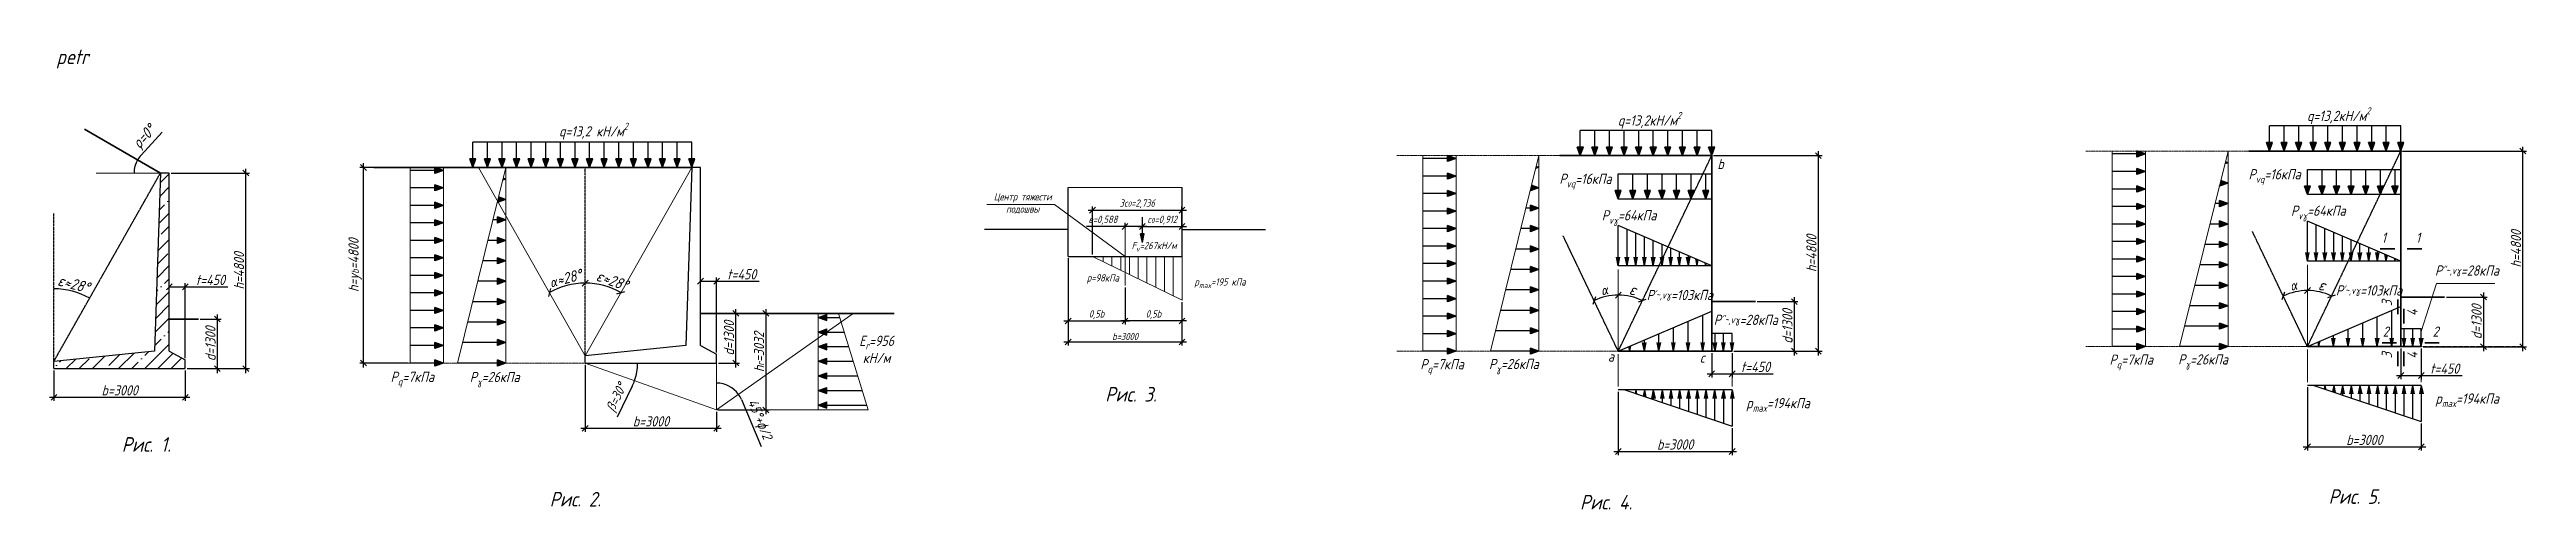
# Model space of a CAD drawing. Header units: millimetres. Extents: x -1004 to 900128, y -352756 to 107728.
# Drawn here: x 1077 to 85906, y -34631 to -18876 of the extents above; entities that cross this region are included whole.
import ezdxf

# ---------------------------------------------------------------- set-up
doc = ezdxf.new("R2010")
doc.units = ezdxf.units.MM
doc.linetypes.add('ACAD_ISO02W100', pattern=[15, 12, -3])
doc.linetypes.add('ACAD_ISO04W100', pattern=[30, 24, -3, 0, -3])
for name, color, linetype, lineweight in [('axles', 152, 'ACAD_ISO04W100', 20), ('basic', 95, 'Continuous', 30), ('hatch', 117, 'ACAD_ISO02W100', 25), ('hatching', 225, 'Continuous', 20), ('size', 45, 'Continuous', 20), ('text', 13, 'Continuous', 20), ('thick', 42, 'Continuous', 35), ('thin', 153, 'Continuous', 18)]:
    doc.layers.add(name, color=color, linetype=linetype, lineweight=lineweight)
doc.styles.add('Structures', font='isocpeur.ttf', dxfattribs={"width": 0.85, "oblique": 15})
doc.styles.add('structures 5', font='isocpeur.ttf', dxfattribs={"width": 0.85, "oblique": 15, "height": 5})
doc.dimstyles.new('structures 3.5', dxfattribs={"dimtxt": 3.5, "dimasz": 2, "dimexe": 1.25, "dimexo": 0.625, "dimtad": 1, "dimtxsty": 'Structures', "dimblk": 'OBLIQUE', "dimcen": 2.5, "dimdle": 1.5, "dimadec": 0, "dimazin": 0, "dimtfac": 1, "dimtmove": 0, "dimatfit": 3, "dimfxl": 1, "dimarcsym": 0})

msp = doc.modelspace()

# ---------------------------------------------------------------- texts
at = {"layer": 'text', "attachment_point": 5, "style": 'structures 5'}
for s, insert, char_height, width in [('petr', (1864.819, -19201.443), 500, 2515.89751), ('\\A1;q=13,2кН/м{\\H0.7x;\\S2^ ;}', (55873.276, -21299.327), 350, 2511.65502), ('\\A1;q=13,2кН/м{\\H0.7x;\\S2^ ;}', (79476.034, -21142.431), 350, 2511.65502), ('\\A1;q=13,2 кН/м{\\H0.7x;\\S2^ ;}', (19705.06, -21671.559), 350, 3223.04031), ('\\A1;b', (58306.292, -22797.513), 350, 350), ('\\A1;P{\\H0.7x;\\S^ vq;\\H1.42857x;=16кПа}', (53679.659, -23363.456), 350, 878.35728), ('\\A1;P{\\H0.7x;\\S^ vq;\\H1.42857x;=16кПа}', (77282.417, -23206.559), 350, 878.35728), ('\\A1;Центр тяжести подошвы', (34406.441, -24149.019), 250, 2558.84936), ('\\A1;P{\\H0.7x;\\S^ vγ;\\H1.42857x;=64кПа}', (55174.459, -24613.033), 350, 878.35728), ('\\A1;P{\\H0.7x;\\S^ vγ;\\H1.42857x;=64кПа}', (78777.217, -24456.137), 350, 878.35728), ('\\A1;1', (81018.657, -25322.462), 350, 350), ('\\A1;1', (82190.905, -25322.462), 350, 350), ('\\A1;F{\\H0.7x;\\S^ v;}=267кН/м', (38906.78, -25632.204), 250, 1992.91099), ('\\A1;P{\\H0.7x;\\S"~,vγ;\\H1.42857x;=28кПа}', (83869.858, -26482.804), 350, 878.35728), ('\\A1;p=98кПа', (37151.894, -26735.209), 250, 1273.24932), ('\\A1;p{\\H0.7x;\\S^ max;}=195 кПа', (41162.572, -26877.606), 250, 2613.04089), ("\\A1;P{\\H0.7x;\\S'~,vγ;\\H1.42857x;=103кПа}", (56912.318, -27321.403), 350, 878.35728), ("\\A1;P{\\H0.7x;\\S'~,vγ;\\H1.42857x;=103кПа}", (80515.076, -27164.506), 350, 878.35728), ('\\A1;P{\\H0.7x;\\S"~,vγ;\\H1.42857x;=28кПа}', (59170.476, -28171.567), 350, 878.35728), ('\\A1;E{\\H0.7x;\\S^ r;\\H1.42857x;=956\\PкН/м}', (29401.89, -29147.064), 350, 301.91968), ('\\A1;2', (81085.128, -28538.248), 350, 350), ('\\A1;2', (82794.154, -28538.248), 350, 350), ('\\A1;P{\\H0.7x;\\S^ q;\\H1.42857x;=7кПа}', (48769.262, -29713.749), 350, 1905.54601), ('\\A1;P{\\H0.67083x;\\S^ γ;}=26кПа', (51227.25, -29700.414), 350, 1953.35942), ('\\A1;a', (54553.011, -29390.476), 350, 350), ('\\A1;c', (57679.873, -29430.893), 350, 350), ('\\A1;P{\\H0.7x;\\S^ q;\\H1.42857x;=7кПа}', (72372.02, -29556.852), 350, 1905.54601), ('\\A1;P{\\H0.67083x;\\S^ γ;}=26кПа', (74830.008, -29543.517), 350, 1953.35942), ('\\A1;P{\\H0.7x;\\S^ q;\\H1.42857x;=7кПа}', (13502.591, -30146.269), 350, 3024.47964), ('\\A1;P{\\H0.67083x;\\S^ γ;}=26кПа', (16322.684, -30147.119), 350, 2245.88885), ('Рис. 3.', (38112.679, -30685.082), 500, 2515.89751), ('\\A1;p{\\H0.7x;\\S^ max;}=194кПа', (60274.92, -31047.178), 350, 1724.15503), ('\\A1;p{\\H0.7x;\\S^ max;}=194кПа', (83877.678, -30890.281), 350, 1724.15503), ('Рис. 1.', (4389.19, -32404.014), 500, 2515.89751), ('Рис. 2.', (19081.958, -34279.91), 500, 2515.89751), ('Рис. 4.', (54383.978, -34380.711), 500, 2515.89751), ('Рис. 5.', (80016.128, -34189.543), 500, 2515.89751)]:
    msp.add_mtext(s, dxfattribs=dict(at, insert=insert, char_height=char_height, width=width))
at = {"layer": 'text', "char_height": 350, "width": 350, "attachment_point": 5, "rotation": 90, "style": 'structures 5'}
for s, insert in [('\\A1;3', (81122.419, -27561.861)), ('\\A1;4', (81999.849, -27889.923)), ('\\A1;3', (81122.419, -29348.852)), ('\\A1;4', (81999.849, -29351.982))]:
    msp.add_mtext(s, dxfattribs=dict(at, insert=insert))

# ---------------------------------------------------------------- blocks, each defined once
blk = doc.blocks.new('*D333')
at = {"layer": 'Defpoints', "color": 0, "transparency": 16777216}
for p in [(4877, -23107), (1227, -24497), (2063, -27216), (1227, -29557), (1227, -29557)]:
    blk.add_point(p, dxfattribs=at)
at = {"layer": 'size', "color": 0, "lineweight": -2, "transparency": 16777216}
blk.add_arc((1227, -29557), 2486, 60.49485, 90, dxfattribs=at)
at = {"layer": 'size', "color": 0, "transparency": 16777216, "insert": (1903, -26904), "char_height": 350, "attachment_point": 5, "rotation": 345.68725, "style": 'Structures'}
blk.add_mtext('{\\H1.08333x;ε≈28%%D}', dxfattribs=at)
blk = doc.blocks.new('_None')
blk = doc.blocks.new('_Oblique')
at = {"color": 0, "linetype": 'ByBlock', "lineweight": -2}
blk.add_line((-0.5, -0.5), (0.5, 0.5), dxfattribs=at)
blk = doc.blocks.new('*D334')
at = {"layer": 'Defpoints', "color": 0, "transparency": 16777216}
for p in [(1227, -29807), (5727, -29807), (5727, -30788)]:
    blk.add_point(p, dxfattribs=at)
at = {"layer": 'size', "color": 0, "lineweight": -2, "transparency": 16777216}
for p, q in [((1227, -29869), (1227, -30913)), ((5727, -29869), (5727, -30913)), ((1077, -30788), (5877, -30788))]:
    blk.add_line(p, q, dxfattribs=at)
at = {"layer": 'size', "color": 0, "lineweight": -2, "transparency": 16777216, "xscale": 200, "yscale": 200, "zscale": 200, "rotation": 180}
blk.add_blockref('_Oblique', (1227, -30788), dxfattribs=at)
at = {"layer": 'size', "color": 0, "lineweight": -2, "transparency": 16777216, "xscale": 200, "yscale": 200, "zscale": 200}
blk.add_blockref('_Oblique', (5727, -30788), dxfattribs=at)
at = {"layer": 'size', "color": 0, "transparency": 16777216, "insert": (3477, -30550), "char_height": 350, "attachment_point": 5, "style": 'Structures'}
blk.add_mtext('b=3000', dxfattribs=at)
blk = doc.blocks.new('*D335')
at = {"layer": 'Defpoints', "color": 0, "transparency": 16777216}
for p in [(6177, -28107), (6825, -28107), (5727, -29807)]:
    blk.add_point(p, dxfattribs=at)
at = {"layer": 'size', "color": 0, "lineweight": -2, "transparency": 16777216}
for p, q in [((6825, -29957), (6825, -27957)), ((6239, -28107), (6950, -28107)), ((5789, -29807), (6950, -29807))]:
    blk.add_line(p, q, dxfattribs=at)
at = {"layer": 'size', "color": 0, "lineweight": -2, "transparency": 16777216, "xscale": 200, "yscale": 200, "zscale": 200}
for p, rotation in [((6825, -28107), 90), ((6825, -29807), 270)]:
    blk.add_blockref('_Oblique', p, dxfattribs=dict(at, rotation=rotation))
at = {"layer": 'size', "color": 0, "transparency": 16777216, "insert": (6587, -28957), "char_height": 350, "attachment_point": 5, "rotation": 90, "style": 'Structures'}
blk.add_mtext('d=1300', dxfattribs=at)
blk = doc.blocks.new('*D336')
at = {"layer": 'Defpoints', "color": 0, "transparency": 16777216}
for p in [(5177, -23107), (7802, -23107), (5727, -29807)]:
    blk.add_point(p, dxfattribs=at)
at = {"layer": 'size', "color": 0, "lineweight": -2, "transparency": 16777216}
for p, q in [((5239, -23107), (7927, -23107)), ((7802, -29957), (7802, -22957)), ((5789, -29807), (7927, -29807))]:
    blk.add_line(p, q, dxfattribs=at)
at = {"layer": 'size', "color": 0, "lineweight": -2, "transparency": 16777216, "xscale": 200, "yscale": 200, "zscale": 200}
for p, rotation in [((7802, -23107), 90), ((7802, -29807), 270)]:
    blk.add_blockref('_Oblique', p, dxfattribs=dict(at, rotation=rotation))
at = {"layer": 'size', "color": 0, "transparency": 16777216, "insert": (7564, -26457), "char_height": 350, "attachment_point": 5, "rotation": 90, "style": 'Structures'}
blk.add_mtext('h=4800', dxfattribs=at)
blk = doc.blocks.new('*D337')
at = {"layer": 'Defpoints', "color": 0, "transparency": 16777216}
for p in [(5177, -27005), (5177, -28107), (5727, -29507)]:
    blk.add_point(p, dxfattribs=at)
at = {"layer": 'size', "color": 0, "lineweight": -2, "transparency": 16777216}
for p, q in [((5177, -28044), (5177, -26880)), ((5177, -27005), (5877, -27005)), ((5727, -29444), (5727, -26880)), ((5727, -27005), (7187, -27005))]:
    blk.add_line(p, q, dxfattribs=at)
at = {"layer": 'size', "color": 0, "lineweight": -2, "transparency": 16777216, "xscale": 200, "yscale": 200, "zscale": 200, "rotation": 180}
blk.add_blockref('_Oblique', (5177, -27005), dxfattribs=at)
at = {"layer": 'size', "color": 0, "lineweight": -2, "transparency": 16777216, "xscale": 200, "yscale": 200, "zscale": 200}
blk.add_blockref('_Oblique', (5727, -27005), dxfattribs=at)
at = {"layer": 'size', "color": 0, "transparency": 16777216, "insert": (6587, -26767), "char_height": 350, "attachment_point": 5, "style": 'Structures'}
blk.add_mtext('t=450', dxfattribs=at)
blk = doc.blocks.new('*D338')
at = {"layer": 'Defpoints', "color": 0, "transparency": 16777216}
for p in [(2278, -21607), (2677, -23107), (3984, -22949), (4877, -23107), (4877, -23107)]:
    blk.add_point(p, dxfattribs=at)
at = {"layer": 'size', "color": 0, "lineweight": -2, "transparency": 16777216}
blk.add_line((4210, -22493), (4931, -21711), dxfattribs=at)
for start, end in [(150, 180), (137.32643, 150)]:
    blk.add_arc((4877, -23107), 906, start, end, dxfattribs=at)
at = {"layer": 'size', "color": 0, "transparency": 16777216, "insert": (4343, -21893), "char_height": 350, "attachment_point": 5, "rotation": 47.32643, "style": 'Structures'}
blk.add_mtext('{\\H1.08333x;ρ=0%%D}', dxfattribs=at)
blk = doc.blocks.new('*D339')
at = {"layer": 'Defpoints', "color": 0, "transparency": 16777216}
for p in [(19423, -22914), (23073, -22914), (19847, -26915), (19423, -29364), (19423, -29364)]:
    blk.add_point(p, dxfattribs=at)
at = {"layer": 'size', "color": 0, "lineweight": -2, "transparency": 16777216}
blk.add_arc((19423, -29364), 2486, 60.49485, 90, dxfattribs=at)
at = {"layer": 'size', "color": 0, "lineweight": -2, "transparency": 16777216, "xscale": 200, "yscale": 200, "zscale": 200}
for p, rotation in [((19423, -26878), 180), ((20647, -27201), 330.4948485991385)]:
    blk.add_blockref('_Oblique', p, dxfattribs=dict(at, rotation=rotation))
at = {"layer": 'size', "color": 0, "transparency": 16777216, "insert": (20344, -26786), "char_height": 350, "attachment_point": 5, "rotation": 340.3299, "style": 'Structures'}
blk.add_mtext('{\\H1.08333x;ε≈28%%D}', dxfattribs=at)
blk = doc.blocks.new('*D327')
at = {"layer": 'Defpoints', "color": 0, "transparency": 16777216}
for p in [(19423, -29614), (23923, -31221), (23923, -31850)]:
    blk.add_point(p, dxfattribs=at)
at = {"layer": 'size', "color": 0, "lineweight": -2, "transparency": 16777216}
for p, q in [((19423, -29676), (19423, -31975)), ((23923, -31283), (23923, -31975)), ((19273, -31850), (24073, -31850))]:
    blk.add_line(p, q, dxfattribs=at)
at = {"layer": 'size', "color": 0, "lineweight": -2, "transparency": 16777216, "xscale": 200, "yscale": 200, "zscale": 200, "rotation": 180}
blk.add_blockref('_Oblique', (19423, -31850), dxfattribs=at)
at = {"layer": 'size', "color": 0, "lineweight": -2, "transparency": 16777216, "xscale": 200, "yscale": 200, "zscale": 200}
blk.add_blockref('_Oblique', (23923, -31850), dxfattribs=at)
at = {"layer": 'size', "color": 0, "transparency": 16777216, "insert": (21673, -31612), "char_height": 350, "attachment_point": 5, "style": 'Structures'}
blk.add_mtext('b=3000', dxfattribs=at)
blk = doc.blocks.new('*D328')
at = {"layer": 'Defpoints', "color": 0, "transparency": 16777216}
for p in [(23373, -27914), (24582, -27914), (23923, -29614)]:
    blk.add_point(p, dxfattribs=at)
at = {"layer": 'size', "color": 0, "lineweight": -2, "transparency": 16777216}
for p, q in [((23435, -27914), (24707, -27914)), ((24582, -29764), (24582, -27764)), ((23985, -29614), (24707, -29614))]:
    blk.add_line(p, q, dxfattribs=at)
at = {"layer": 'size', "color": 0, "lineweight": -2, "transparency": 16777216, "xscale": 200, "yscale": 200, "zscale": 200}
for p, rotation in [((24582, -27914), 90), ((24582, -29614), 270)]:
    blk.add_blockref('_Oblique', p, dxfattribs=dict(at, rotation=rotation))
at = {"layer": 'size', "color": 0, "transparency": 16777216, "insert": (24345, -28764), "char_height": 350, "attachment_point": 5, "rotation": 90, "style": 'Structures'}
blk.add_mtext('d=1300', dxfattribs=at)
blk = doc.blocks.new('*D329')
at = {"layer": 'Defpoints', "color": 0, "transparency": 16777216}
for p in [(23373, -26812), (23373, -27914), (23923, -29314)]:
    blk.add_point(p, dxfattribs=at)
at = {"layer": 'size', "color": 0, "lineweight": -2, "transparency": 16777216}
for p, q in [((23373, -27851), (23373, -26687)), ((23373, -26812), (24073, -26812)), ((23923, -29251), (23923, -26687)), ((23923, -26812), (25383, -26812))]:
    blk.add_line(p, q, dxfattribs=at)
at = {"layer": 'size', "color": 0, "lineweight": -2, "transparency": 16777216, "xscale": 200, "yscale": 200, "zscale": 200, "rotation": 180}
blk.add_blockref('_Oblique', (23373, -26812), dxfattribs=at)
at = {"layer": 'size', "color": 0, "lineweight": -2, "transparency": 16777216, "xscale": 200, "yscale": 200, "zscale": 200}
blk.add_blockref('_Oblique', (23923, -26812), dxfattribs=at)
at = {"layer": 'size', "color": 0, "transparency": 16777216, "insert": (24783, -26574), "char_height": 350, "attachment_point": 5, "style": 'Structures'}
blk.add_mtext('t=450', dxfattribs=at)
blk = doc.blocks.new('*D330')
at = {"layer": 'Defpoints', "color": 0, "transparency": 16777216}
for p in [(25450, -27914), (23923, -31221), (25611, -31221)]:
    blk.add_point(p, dxfattribs=at)
at = {"layer": 'size', "color": 0, "lineweight": -2, "transparency": 16777216}
for p, q in [((25513, -27914), (25736, -27914)), ((25611, -27764), (25611, -31371)), ((23985, -31221), (25736, -31221))]:
    blk.add_line(p, q, dxfattribs=at)
at = {"layer": 'size', "color": 0, "lineweight": -2, "transparency": 16777216, "xscale": 200, "yscale": 200, "zscale": 200}
for p, rotation in [((25611, -27914), 90), ((25611, -31221), 270)]:
    blk.add_blockref('_Oblique', p, dxfattribs=dict(at, rotation=rotation))
at = {"layer": 'size', "color": 0, "transparency": 16777216, "insert": (25374, -29240), "char_height": 350, "attachment_point": 5, "rotation": 90, "style": 'Structures'}
blk.add_mtext('h{\\H0.7x;\\S^ r;}=3032', dxfattribs=at)
blk = doc.blocks.new('*D331')
at = {"layer": 'Defpoints', "color": 0, "transparency": 16777216}
for p in [(19423, -29614), (19423, -29614), (23923, -29614), (21205, -29819), (23923, -31222)]:
    blk.add_point(p, dxfattribs=at)
at = {"layer": 'size', "color": 0, "lineweight": -2, "transparency": 16777216}
blk.add_line((21034, -30402), (20515, -31464), dxfattribs=at)
for start, end in [(340.33589, 0), (333.9455, 340.33589)]:
    blk.add_arc((19423, -29614), 1794, start, end, dxfattribs=at)
at = {"layer": 'size', "color": 0, "transparency": 16777216, "insert": (20523, -30810), "char_height": 350, "attachment_point": 5, "rotation": 63.9455, "style": 'Structures'}
blk.add_mtext('{\\H0.95833x;β=30%%D}', dxfattribs=at)
blk = doc.blocks.new('*D332')
at = {"layer": 'Defpoints', "color": 0, "transparency": 16777216}
for p in [(28602, -27914), (23923, -29614), (24211, -30349), (23923, -31222), (23923, -31222)]:
    blk.add_point(p, dxfattribs=at)
at = {"layer": 'size', "color": 0, "lineweight": -2, "transparency": 16777216}
blk.add_line((24770, -30866), (25443, -32470), dxfattribs=at)
for start, end in [(35.25861, 90), (22.7695, 35.25861)]:
    blk.add_arc((23923, -31222), 919, start, end, dxfattribs=at)
at = {"layer": 'size', "color": 0, "transparency": 16777216, "insert": (25372, -31556), "char_height": 350, "attachment_point": 5, "rotation": 292.7695, "style": 'Structures'}
blk.add_mtext('45%%D+{\\H0.95833x;ϕ/2}', dxfattribs=at)
blk = doc.blocks.new('*D326')
at = {"layer": 'Defpoints', "color": 0, "transparency": 16777216}
for p in [(15773, -22914), (19423, -24304), (18586, -27023), (19423, -29364), (19423, -29364)]:
    blk.add_point(p, dxfattribs=at)
at = {"layer": 'size', "color": 0, "lineweight": -2, "transparency": 16777216}
blk.add_arc((19423, -29364), 2486, 90, 119.50515, dxfattribs=at)
at = {"layer": 'size', "color": 0, "lineweight": -2, "transparency": 16777216, "xscale": 200, "yscale": 200, "zscale": 200, "rotation": 209.5051514008613}
blk.add_blockref('_Oblique', (18199, -27201), dxfattribs=at)
at = {"layer": 'size', "color": 0, "lineweight": -2, "transparency": 16777216, "xscale": 200, "yscale": 200, "zscale": 200}
blk.add_blockref('_Oblique', (19423, -26878), dxfattribs=at)
at = {"layer": 'size', "color": 0, "transparency": 16777216, "insert": (18746, -26711), "char_height": 350, "width": 1326.72, "attachment_point": 5, "rotation": 14.31275, "style": 'Structures'}
blk.add_mtext('{\\H0.95833x;α\\H1.13044x;≈28%%D}', dxfattribs=at)
blk = doc.blocks.new('*D340')
at = {"layer": 'Defpoints', "color": 0, "transparency": 16777216}
for p in [(11831, -22914), (13422, -22914), (13422, -29614)]:
    blk.add_point(p, dxfattribs=at)
at = {"layer": 'size', "color": 0, "lineweight": -2, "transparency": 16777216}
for p, q in [((11831, -29764), (11831, -22764)), ((13359, -22914), (11706, -22914)), ((13359, -29614), (11706, -29614))]:
    blk.add_line(p, q, dxfattribs=at)
at = {"layer": 'size', "color": 0, "lineweight": -2, "transparency": 16777216, "xscale": 200, "yscale": 200, "zscale": 200}
for p, rotation in [((11831, -22914), 90), ((11831, -29614), 270)]:
    blk.add_blockref('_Oblique', p, dxfattribs=dict(at, rotation=rotation))
at = {"layer": 'size', "color": 0, "transparency": 16777216, "insert": (11541, -26264), "char_height": 350, "attachment_point": 5, "rotation": 90, "style": 'Structures'}
blk.add_mtext('h=y{\\H0.7x;\\S^ b;}=4800', dxfattribs=at)
blk = doc.blocks.new('*D341')
at = {"layer": 'Defpoints', "color": 0, "transparency": 16777216}
for p in [(35961, -25964), (37911, -26964), (37911, -28173)]:
    blk.add_point(p, dxfattribs=at)
at = {"layer": 'size', "color": 0, "lineweight": -2, "transparency": 16777216}
for p, q in [((35961, -26026), (35961, -28298)), ((37911, -27026), (37911, -28298)), ((35811, -28173), (38061, -28173))]:
    blk.add_line(p, q, dxfattribs=at)
at = {"layer": 'size', "color": 0, "lineweight": -2, "transparency": 16777216, "xscale": 200, "yscale": 200, "zscale": 200, "rotation": 180}
blk.add_blockref('_Oblique', (35961, -28173), dxfattribs=at)
at = {"layer": 'size', "color": 0, "lineweight": -2, "transparency": 16777216, "xscale": 200, "yscale": 200, "zscale": 200}
blk.add_blockref('_Oblique', (37911, -28173), dxfattribs=at)
at = {"layer": 'size', "color": 0, "transparency": 16777216, "insert": (36936, -27960), "char_height": 250, "attachment_point": 5, "style": 'Structures'}
blk.add_mtext('0,5b', dxfattribs=at)
blk = doc.blocks.new('*D342')
at = {"layer": 'Defpoints', "color": 0, "transparency": 16777216}
for p in [(37911, -26964), (39861, -27464), (37911, -28173)]:
    blk.add_point(p, dxfattribs=at)
at = {"layer": 'size', "color": 0, "lineweight": -2, "transparency": 16777216}
for p, q in [((37911, -27026), (37911, -28298)), ((39861, -27526), (39861, -28298)), ((40011, -28173), (37761, -28173))]:
    blk.add_line(p, q, dxfattribs=at)
at = {"layer": 'size', "color": 0, "lineweight": -2, "transparency": 16777216, "xscale": 200, "yscale": 200, "zscale": 200, "rotation": 180}
blk.add_blockref('_Oblique', (37911, -28173), dxfattribs=at)
at = {"layer": 'size', "color": 0, "lineweight": -2, "transparency": 16777216, "xscale": 200, "yscale": 200, "zscale": 200}
blk.add_blockref('_Oblique', (39861, -28173), dxfattribs=at)
at = {"layer": 'size', "color": 0, "transparency": 16777216, "insert": (38886, -27960), "char_height": 250, "attachment_point": 5, "style": 'Structures'}
blk.add_mtext('0,5b', dxfattribs=at)
blk = doc.blocks.new('*D343')
at = {"layer": 'Defpoints', "color": 0, "transparency": 16777216}
for p in [(35961, -25964), (39861, -27464), (39861, -28893)]:
    blk.add_point(p, dxfattribs=at)
at = {"layer": 'size', "color": 0, "lineweight": -2, "transparency": 16777216}
for p, q in [((35961, -26026), (35961, -29018)), ((39861, -27526), (39861, -29018)), ((35811, -28893), (40011, -28893))]:
    blk.add_line(p, q, dxfattribs=at)
at = {"layer": 'size', "color": 0, "lineweight": -2, "transparency": 16777216, "xscale": 200, "yscale": 200, "zscale": 200, "rotation": 180}
blk.add_blockref('_Oblique', (35961, -28893), dxfattribs=at)
at = {"layer": 'size', "color": 0, "lineweight": -2, "transparency": 16777216, "xscale": 200, "yscale": 200, "zscale": 200}
blk.add_blockref('_Oblique', (39861, -28893), dxfattribs=at)
at = {"layer": 'size', "color": 0, "transparency": 16777216, "insert": (37911, -28706), "char_height": 250, "attachment_point": 5, "style": 'Structures'}
blk.add_mtext('b=3000', dxfattribs=at)
blk = doc.blocks.new('*D344')
at = {"layer": 'Defpoints', "color": 0, "transparency": 16777216}
for p in [(39861, -24377), (39861, -25045), (36798, -25964)]:
    blk.add_point(p, dxfattribs=at)
at = {"layer": 'size', "color": 0, "lineweight": -2, "transparency": 16777216}
for p, q in [((36648, -24377), (40011, -24377)), ((36798, -25901), (36798, -24252)), ((39861, -24982), (39861, -24252))]:
    blk.add_line(p, q, dxfattribs=at)
at = {"layer": 'size', "color": 0, "lineweight": -2, "transparency": 16777216, "xscale": 200, "yscale": 200, "zscale": 200, "rotation": 180}
blk.add_blockref('_Oblique', (36798, -24377), dxfattribs=at)
at = {"layer": 'size', "color": 0, "lineweight": -2, "transparency": 16777216, "xscale": 200, "yscale": 200, "zscale": 200}
blk.add_blockref('_Oblique', (39861, -24377), dxfattribs=at)
at = {"layer": 'size', "color": 0, "transparency": 16777216, "insert": (38330, -24165), "char_height": 350, "attachment_point": 5, "style": 'Structures'}
blk.add_mtext('{\\H0.71429x;3c\\H0.7x;\\S^ 0;\\H1.42857x;=2,736}', dxfattribs=at)
blk = doc.blocks.new('*D345')
at = {"layer": 'Defpoints', "color": 0, "transparency": 16777216}
for p in [(37911, -24936), (37911, -25048), (38503, -25048)]:
    blk.add_point(p, dxfattribs=at)
at = {"layer": 'size', "color": 0, "lineweight": -2, "transparency": 16777216}
for p, q in [((37911, -24936), (36595, -24936)), ((37911, -24985), (37911, -24811)), ((38653, -24936), (37911, -24936)), ((38503, -24985), (38503, -24811))]:
    blk.add_line(p, q, dxfattribs=at)
at = {"layer": 'size', "color": 0, "lineweight": -2, "transparency": 16777216, "xscale": 200, "yscale": 200, "zscale": 200, "rotation": 180}
blk.add_blockref('_Oblique', (37911, -24936), dxfattribs=at)
at = {"layer": 'size', "color": 0, "lineweight": -2, "transparency": 16777216, "xscale": 200, "yscale": 200, "zscale": 200}
blk.add_blockref('_Oblique', (38503, -24936), dxfattribs=at)
at = {"layer": 'size', "color": 0, "transparency": 16777216, "insert": (37153, -24723), "char_height": 350, "attachment_point": 5, "style": 'Structures'}
blk.add_mtext('{\\H0.71429x;e=0,588}', dxfattribs=at)
blk = doc.blocks.new('*D346')
at = {"layer": 'Defpoints', "color": 0, "transparency": 16777216}
for p in [(38503, -25048), (39861, -24936), (39861, -25048)]:
    blk.add_point(p, dxfattribs=at)
at = {"layer": 'size', "color": 0, "lineweight": -2, "transparency": 16777216}
for p, q in [((38353, -24936), (40011, -24936)), ((38503, -24985), (38503, -24811)), ((39861, -24985), (39861, -24811))]:
    blk.add_line(p, q, dxfattribs=at)
at = {"layer": 'size', "color": 0, "lineweight": -2, "transparency": 16777216, "xscale": 200, "yscale": 200, "zscale": 200, "rotation": 180}
blk.add_blockref('_Oblique', (38503, -24936), dxfattribs=at)
at = {"layer": 'size', "color": 0, "lineweight": -2, "transparency": 16777216, "xscale": 200, "yscale": 200, "zscale": 200}
blk.add_blockref('_Oblique', (39861, -24936), dxfattribs=at)
at = {"layer": 'size', "color": 0, "transparency": 16777216, "insert": (39182, -24723), "char_height": 350, "attachment_point": 5, "style": 'Structures'}
blk.add_mtext('{\\H0.71429x;c\\H0.7x;\\S^ 0;\\H1.42857x;=0,912}', dxfattribs=at)
blk = doc.blocks.new('*D359')
at = {"layer": 'Defpoints', "color": 0, "transparency": 16777216}
for p in [(59497, -27511), (58702, -29211), (60832, -29211)]:
    blk.add_point(p, dxfattribs=at)
at = {"layer": 'size', "color": 0, "lineweight": -2, "transparency": 16777216}
for p, q in [((59560, -27511), (60957, -27511)), ((60832, -27361), (60832, -29361)), ((58765, -29211), (60957, -29211))]:
    blk.add_line(p, q, dxfattribs=at)
at = {"layer": 'size', "color": 0, "lineweight": -2, "transparency": 16777216, "xscale": 200, "yscale": 200, "zscale": 200}
for p, rotation in [((60832, -27511), 90), ((60832, -29211), 270)]:
    blk.add_blockref('_Oblique', p, dxfattribs=dict(at, rotation=rotation))
at = {"layer": 'size', "color": 0, "transparency": 16777216, "insert": (60595, -28361), "char_height": 350, "attachment_point": 5, "rotation": 90, "style": 'Structures'}
blk.add_mtext('d=1300', dxfattribs=at)
blk = doc.blocks.new('*D360')
at = {"layer": 'Defpoints', "color": 0, "transparency": 16777216}
for p in [(58002, -29211), (58702, -29211), (58702, -29983)]:
    blk.add_point(p, dxfattribs=at)
at = {"layer": 'size', "color": 0, "lineweight": -2, "transparency": 16777216}
for p, q in [((58002, -29273), (58002, -30108)), ((58702, -29273), (58702, -30108)), ((57852, -29983), (58702, -29983)), ((58702, -29983), (60103, -29983))]:
    blk.add_line(p, q, dxfattribs=at)
at = {"layer": 'size', "color": 0, "lineweight": -2, "transparency": 16777216, "xscale": 200, "yscale": 200, "zscale": 200, "rotation": 180}
blk.add_blockref('_Oblique', (58002, -29983), dxfattribs=at)
at = {"layer": 'size', "color": 0, "lineweight": -2, "transparency": 16777216, "xscale": 200, "yscale": 200, "zscale": 200}
blk.add_blockref('_Oblique', (58702, -29983), dxfattribs=at)
at = {"layer": 'size', "color": 0, "transparency": 16777216, "insert": (59502, -29745), "char_height": 350, "attachment_point": 5, "style": 'Structures'}
blk.add_mtext('t=450', dxfattribs=at)
blk = doc.blocks.new('*D361')
at = {"layer": 'Defpoints', "color": 0, "transparency": 16777216}
for p in [(58002, -22511), (61655, -22511), (58702, -29211)]:
    blk.add_point(p, dxfattribs=at)
at = {"layer": 'size', "color": 0, "lineweight": -2, "transparency": 16777216}
for p, q in [((58065, -22511), (61780, -22511)), ((61655, -29361), (61655, -22361)), ((58765, -29211), (61780, -29211))]:
    blk.add_line(p, q, dxfattribs=at)
at = {"layer": 'size', "color": 0, "lineweight": -2, "transparency": 16777216, "xscale": 200, "yscale": 200, "zscale": 200}
for p, rotation in [((61655, -22511), 90), ((61655, -29211), 270)]:
    blk.add_blockref('_Oblique', p, dxfattribs=dict(at, rotation=rotation))
at = {"layer": 'size', "color": 0, "transparency": 16777216, "insert": (61418, -25861), "char_height": 350, "attachment_point": 5, "rotation": 90, "style": 'Structures'}
blk.add_mtext('h=4800', dxfattribs=at)
blk = doc.blocks.new('*D362')
at = {"layer": 'Defpoints', "color": 0, "transparency": 16777216}
for p in [(58002, -22511), (54802, -26409), (55086, -27310), (54802, -29211), (54802, -29211)]:
    blk.add_point(p, dxfattribs=at)
at = {"layer": 'size', "color": 0, "lineweight": -2, "transparency": 16777216}
blk.add_arc((54802, -29211), 1922, 64.4703, 90, dxfattribs=at)
at = {"layer": 'size', "color": 0, "lineweight": -2, "transparency": 16777216, "xscale": 200, "yscale": 200, "zscale": 200}
for p, rotation in [((54802, -27289), 180), ((55630, -27476), 334.4703020094669)]:
    blk.add_blockref('_Oblique', p, dxfattribs=dict(at, rotation=rotation))
at = {"layer": 'size', "color": 0, "transparency": 16777216, "insert": (55305, -27096), "char_height": 350, "attachment_point": 5, "rotation": 346.62447, "style": 'Structures'}
blk.add_mtext('{\\H1.08333x;ε}', dxfattribs=at)
blk = doc.blocks.new('*D363')
at = {"layer": 'Defpoints', "color": 0, "transparency": 16777216}
for p in [(51602, -22511), (54802, -22761), (54518, -27310), (54802, -29211), (54802, -29211)]:
    blk.add_point(p, dxfattribs=at)
at = {"layer": 'size', "color": 0, "lineweight": -2, "transparency": 16777216}
blk.add_arc((54802, -29211), 1922, 90, 115.5297, dxfattribs=at)
at = {"layer": 'size', "color": 0, "lineweight": -2, "transparency": 16777216, "xscale": 200, "yscale": 200, "zscale": 200, "rotation": 205.5296979905331}
blk.add_blockref('_Oblique', (53974, -27476), dxfattribs=at)
at = {"layer": 'size', "color": 0, "lineweight": -2, "transparency": 16777216, "xscale": 200, "yscale": 200, "zscale": 200}
blk.add_blockref('_Oblique', (54802, -27289), dxfattribs=at)
at = {"layer": 'size', "color": 0, "transparency": 16777216, "insert": (54327, -27112), "char_height": 350, "width": 756.43, "attachment_point": 5, "rotation": 12.76485, "style": 'Structures'}
blk.add_mtext('{\\H0.95833x;α}', dxfattribs=at)
blk = doc.blocks.new('*D369')
at = {"layer": 'Defpoints', "color": 0, "transparency": 16777216}
for p in [(54802, -30537), (58702, -31779), (58702, -32642)]:
    blk.add_point(p, dxfattribs=at)
at = {"layer": 'size', "color": 0, "lineweight": -2, "transparency": 16777216}
for p, q in [((54802, -30599), (54802, -32767)), ((58702, -31842), (58702, -32767)), ((54652, -32642), (58852, -32642))]:
    blk.add_line(p, q, dxfattribs=at)
at = {"layer": 'size', "color": 0, "lineweight": -2, "transparency": 16777216, "xscale": 200, "yscale": 200, "zscale": 200, "rotation": 180}
blk.add_blockref('_Oblique', (54802, -32642), dxfattribs=at)
at = {"layer": 'size', "color": 0, "lineweight": -2, "transparency": 16777216, "xscale": 200, "yscale": 200, "zscale": 200}
blk.add_blockref('_Oblique', (58702, -32642), dxfattribs=at)
at = {"layer": 'size', "color": 0, "transparency": 16777216, "insert": (56752, -32405), "char_height": 350, "attachment_point": 5, "style": 'Structures'}
blk.add_mtext('b=3000', dxfattribs=at)
blk = doc.blocks.new('*D364')
at = {"layer": 'Defpoints', "color": 0, "transparency": 16777216}
for p in [(83100, -27354), (82305, -29054), (84435, -29054)]:
    blk.add_point(p, dxfattribs=at)
at = {"layer": 'size', "color": 0, "lineweight": -2, "transparency": 16777216}
for p, q in [((83163, -27354), (84560, -27354)), ((84435, -27204), (84435, -29204)), ((82367, -29054), (84560, -29054))]:
    blk.add_line(p, q, dxfattribs=at)
at = {"layer": 'size', "color": 0, "lineweight": -2, "transparency": 16777216, "xscale": 200, "yscale": 200, "zscale": 200}
for p, rotation in [((84435, -27354), 90), ((84435, -29054), 270)]:
    blk.add_blockref('_Oblique', p, dxfattribs=dict(at, rotation=rotation))
at = {"layer": 'size', "color": 0, "transparency": 16777216, "insert": (84197, -28204), "char_height": 350, "attachment_point": 5, "rotation": 90, "style": 'Structures'}
blk.add_mtext('d=1300', dxfattribs=at)
blk = doc.blocks.new('*D365')
at = {"layer": 'Defpoints', "color": 0, "transparency": 16777216}
for p in [(81605, -29054), (82305, -29054), (82305, -30043)]:
    blk.add_point(p, dxfattribs=at)
at = {"layer": 'size', "color": 0, "lineweight": -2, "transparency": 16777216}
for p, q in [((81605, -29116), (81605, -30168)), ((82305, -29116), (82305, -30168)), ((81455, -30043), (82305, -30043)), ((82305, -30043), (83705, -30043))]:
    blk.add_line(p, q, dxfattribs=at)
at = {"layer": 'size', "color": 0, "lineweight": -2, "transparency": 16777216, "xscale": 200, "yscale": 200, "zscale": 200, "rotation": 180}
blk.add_blockref('_Oblique', (81605, -30043), dxfattribs=at)
at = {"layer": 'size', "color": 0, "lineweight": -2, "transparency": 16777216, "xscale": 200, "yscale": 200, "zscale": 200}
blk.add_blockref('_Oblique', (82305, -30043), dxfattribs=at)
at = {"layer": 'size', "color": 0, "transparency": 16777216, "insert": (83105, -29806), "char_height": 350, "attachment_point": 5, "style": 'Structures'}
blk.add_mtext('t=450', dxfattribs=at)
blk = doc.blocks.new('*D366')
at = {"layer": 'Defpoints', "color": 0, "transparency": 16777216}
for p in [(81605, -22354), (85781, -22354), (82305, -29054)]:
    blk.add_point(p, dxfattribs=at)
at = {"layer": 'size', "color": 0, "lineweight": -2, "transparency": 16777216}
for p, q in [((81667, -22354), (85906, -22354)), ((85781, -29204), (85781, -22204)), ((82367, -29054), (85906, -29054))]:
    blk.add_line(p, q, dxfattribs=at)
at = {"layer": 'size', "color": 0, "lineweight": -2, "transparency": 16777216, "xscale": 200, "yscale": 200, "zscale": 200}
for p, rotation in [((85781, -22354), 90), ((85781, -29054), 270)]:
    blk.add_blockref('_Oblique', p, dxfattribs=dict(at, rotation=rotation))
at = {"layer": 'size', "color": 0, "transparency": 16777216, "insert": (85544, -25704), "char_height": 350, "attachment_point": 5, "rotation": 90, "style": 'Structures'}
blk.add_mtext('h=4800', dxfattribs=at)
blk = doc.blocks.new('*D367')
at = {"layer": 'Defpoints', "color": 0, "transparency": 16777216}
for p in [(81605, -22354), (78405, -26253), (78689, -27153), (78405, -29054), (78405, -29054)]:
    blk.add_point(p, dxfattribs=at)
at = {"layer": 'size', "color": 0, "lineweight": -2, "transparency": 16777216}
blk.add_arc((78405, -29054), 1922, 64.4703, 90, dxfattribs=at)
at = {"layer": 'size', "color": 0, "lineweight": -2, "transparency": 16777216, "xscale": 200, "yscale": 200, "zscale": 200}
for p, rotation in [((78405, -27132), 179.9999999999999), ((79233, -27320), 334.4703020094668)]:
    blk.add_blockref('_Oblique', p, dxfattribs=dict(at, rotation=rotation))
at = {"layer": 'size', "color": 0, "transparency": 16777216, "insert": (78908, -26939), "char_height": 350, "attachment_point": 5, "rotation": 346.62447, "style": 'Structures'}
blk.add_mtext('{\\H1.08333x;ε}', dxfattribs=at)
blk = doc.blocks.new('*D368')
at = {"layer": 'Defpoints', "color": 0, "transparency": 16777216}
for p in [(75205, -22354), (78405, -22604), (78120, -27153), (78405, -29054), (78405, -29054)]:
    blk.add_point(p, dxfattribs=at)
at = {"layer": 'size', "color": 0, "lineweight": -2, "transparency": 16777216}
blk.add_arc((78405, -29054), 1922, 90, 115.5297, dxfattribs=at)
at = {"layer": 'size', "color": 0, "lineweight": -2, "transparency": 16777216, "xscale": 200, "yscale": 200, "zscale": 200}
for p, rotation in [((78405, -27132), 359.9999999999999), ((77577, -27320), 205.5296979905331)]:
    blk.add_blockref('_Oblique', p, dxfattribs=dict(at, rotation=rotation))
at = {"layer": 'size', "color": 0, "transparency": 16777216, "insert": (77929, -26955), "char_height": 350, "width": 756.43, "attachment_point": 5, "rotation": 12.76485, "style": 'Structures'}
blk.add_mtext('{\\H0.95833x;α}', dxfattribs=at)
blk = doc.blocks.new('*D370')
at = {"layer": 'Defpoints', "color": 0, "transparency": 16777216}
for p in [(78405, -30380), (82305, -31622), (82305, -32485)]:
    blk.add_point(p, dxfattribs=at)
at = {"layer": 'size', "color": 0, "lineweight": -2, "transparency": 16777216}
for p, q in [((78405, -30443), (78405, -32610)), ((82305, -31685), (82305, -32610)), ((78255, -32485), (82455, -32485))]:
    blk.add_line(p, q, dxfattribs=at)
at = {"layer": 'size', "color": 0, "lineweight": -2, "transparency": 16777216, "xscale": 200, "yscale": 200, "zscale": 200, "rotation": 180}
blk.add_blockref('_Oblique', (78405, -32485), dxfattribs=at)
at = {"layer": 'size', "color": 0, "lineweight": -2, "transparency": 16777216, "xscale": 200, "yscale": 200, "zscale": 200}
blk.add_blockref('_Oblique', (82305, -32485), dxfattribs=at)
at = {"layer": 'size', "color": 0, "transparency": 16777216, "insert": (80355, -32248), "char_height": 350, "attachment_point": 5, "style": 'Structures'}
blk.add_mtext('b=3000', dxfattribs=at)

# ---------------------------------------------------------------- dimensions: what is measured, and where the dimension line sits
at = {"layer": 'size'}
for base, line1, line2, text, override, picture, middle in [((3984.293, -22949.439), ((4876.552, -23106.768), (2278.476, -21606.768)), ((4876.552, -23106.768), (2676.552, -23106.768)), '{\\H1.08333x;ρ=0%%D}', {"dimscale": 0, "dimblk1": 'None', "dimblk2": 'None', "dimsah": 1}, '*D338', (4343.46, -21892.528)), ((54517.64, -27309.937), ((54802.023, -29210.544), (51602.023, -22510.544)), ((54802.023, -29210.544), (54802.023, -22760.544)), '{\\H0.95833x;α}', {"dimscale": 0, "dimblk1": 'Oblique', "dimblk2": 'Oblique', "dimsah": 1}, '*D363', (54326.544, -27111.757)), ((78120.398, -27153.041), ((78404.781, -29053.647), (75204.781, -22353.647)), ((78404.781, -29053.647), (78404.781, -22603.647)), '{\\H0.95833x;α}', {"dimscale": 0, "dimblk1": 'Oblique', "dimblk2": 'Oblique', "dimsah": 1}, '*D368', (77929.302, -26954.861)), ((24210.524, -30348.739), ((23922.66, -31221.861), (28601.957, -27913.807)), ((23922.66, -29613.807), (23922.66, -31221.861)), '45%%D+{\\H0.95833x;ϕ/2}', {"dimscale": 0, "dimblk1": 'None', "dimblk2": 'None', "dimsah": 1}, '*D332', (25372.292, -31556.459)), ((21205.049, -29818.608), ((19422.66, -29613.807), (23922.66, -31221.861)), ((19422.66, -29613.807), (23922.66, -29613.807)), '{\\H0.95833x;β=30%%D}', {"dimscale": 0, "dimblk1": 'None', "dimblk2": 'None', "dimsah": 1}, '*D331', (20522.709, -30809.862))]:
    dim = msp.add_angular_dim_2l(base=base, line1=line1, line2=line2, text=text, dimstyle='structures 3.5', override=override, dxfattribs=at)
    dim.commit()
    dim.dimension.update_dxf_attribs({"geometry": picture, "text_midpoint": middle})
for base, p1, p2, text, picture, middle in [((11830.585, -22913.807), (13421.926, -29613.807), (13421.926, -22913.807), 'h=y{\\H0.7x;\\S^ b;}=4800', '*D340', (11540.585, -26263.807)), ((61655.216, -22510.544), (58702.023, -29210.544), (58002.023, -22510.544), 'h=4800', '*D361', (61417.716, -25860.544)), ((85781.074, -22353.647), (82304.781, -29053.647), (81604.781, -22353.647), 'h=4800', '*D366', (85543.574, -25703.647)), ((7801.552, -23106.768), (5726.552, -29806.768), (5176.552, -23106.768), 'h=4800', '*D336', (7564.052, -26456.768)), ((6824.626, -28106.768), (5726.552, -29806.768), (6176.552, -28106.768), 'd=1300', '*D335', (6587.126, -28956.768)), ((24582.453, -27913.807), (23922.66, -29613.807), (23372.66, -27913.807), 'd=1300', '*D328', (24344.953, -28763.807)), ((60832.114, -29210.544), (59497.346, -27510.544), (58702.023, -29210.544), 'd=1300', '*D359', (60594.614, -28360.544)), ((84434.872, -29053.647), (83100.103, -27353.647), (82304.781, -29053.647), 'd=1300', '*D364', (84197.372, -28203.647))]:
    dim = msp.add_linear_dim(base=base, p1=p1, p2=p2, angle=90, text=text, dimstyle='structures 3.5', dxfattribs=at)
    dim.commit()
    dim.dimension.update_dxf_attribs({"geometry": picture, "text_midpoint": middle})
for base, line1, line2, text, override, picture, middle in [((55086.407, -27309.937), ((54802.023, -29210.544), (58002.023, -22510.544)), ((54802.023, -29210.544), (54802.023, -26409.4)), '{\\H1.08333x;ε}', {"dimscale": 0, "dimblk1": 'Oblique', "dimblk2": 'Oblique', "dimsah": 1}, '*D362', (55246.59, -27340.907)), ((78689.164, -27153.041), ((78404.781, -29053.647), (81604.781, -22353.647)), ((78404.781, -29053.647), (78404.781, -26252.503)), '{\\H1.08333x;ε}', {"dimscale": 0, "dimblk1": 'Oblique', "dimblk2": 'Oblique', "dimsah": 1}, '*D367', (78849.347, -27184.011)), ((2063.191, -27216.277), ((1226.552, -29556.768), (4876.552, -23106.768)), ((1226.552, -29556.768), (1226.552, -24496.64)), '{\\H1.08333x;ε≈28%%D}', {"dimscale": 0, "dimblk1": 'None', "dimblk2": 'None', "dimsah": 1}, '*D333', (1841.011, -27148.386)), ((18586.02, -27023.315), ((19422.66, -29363.807), (15772.66, -22913.807)), ((19422.66, -29363.807), (19422.66, -24303.679)), '{\\H0.95833x;α\\H1.13044x;≈28%%D}', {"dimscale": 0, "dimblk1": 'Oblique', "dimblk2": 'Oblique', "dimsah": 1}, '*D326', (18808.2, -26955.424)), ((19847.219, -26914.804), ((19422.66, -29363.807), (23072.66, -22913.807)), ((19422.66, -29363.807), (19422.66, -22913.807)), '{\\H1.08333x;ε≈28%%D}', {"dimscale": 0, "dimblk1": 'Oblique', "dimblk2": 'Oblique', "dimsah": 1}, '*D339', (20259.299, -27023.315))]:
    dim = msp.add_angular_dim_2l(base=base, line1=line1, line2=line2, text=text, dimstyle='structures 3.5', override=override, dxfattribs=at)
    dim.commit()
    dim.dimension.update_dxf_attribs({"geometry": picture, "text_midpoint": middle, "dimtype": 162})
for base, p1, p2, text, picture, middle in [((37911.103, -24935.837), (38503.441, -25047.923), (37911.103, -25047.923), '{\\H0.71429x;e=0,588}', '*D345', (37152.919, -24723.336)), ((39861.103, -24377.405), (36798.103, -25963.954), (39861.103, -25044.732), '{\\H0.71429x;3c\\H0.7x;\\S^ 0;\\H1.42857x;=2,736}', '*D344', (38329.603, -24164.904)), ((39861.103, -24935.837), (38503.441, -25047.923), (39861.103, -25047.923), '{\\H0.71429x;c\\H0.7x;\\S^ 0;\\H1.42857x;=0,912}', '*D346', (39182.272, -24723.336)), ((23922.66, -31849.79), (19422.66, -29613.807), (23922.66, -31220.807), 'b=3000', '*D327', (21672.66, -31612.29)), ((58702.023, -29982.614), (58002.023, -29210.544), (58702.023, -29210.544), 't=450', '*D360', (59502.289, -29745.114)), ((82304.781, -30043.365), (81604.781, -29053.647), (82304.781, -29053.647), 't=450', '*D365', (83105.047, -29805.865)), ((5726.552, -30787.692), (1226.552, -29806.768), (5726.552, -29806.768), 'b=3000', '*D334', (3476.552, -30550.192)), ((58702.023, -32642.265), (54802.023, -30536.997), (58702.023, -31779.306), 'b=3000', '*D369', (56752.023, -32404.765)), ((82304.781, -32485.368), (78404.781, -30380.101), (82304.781, -31622.41), 'b=3000', '*D370', (80354.781, -32247.868))]:
    dim = msp.add_linear_dim(base=base, p1=p1, p2=p2, text=text, dimstyle='structures 3.5', dxfattribs=at)
    dim.commit()
    dim.dimension.update_dxf_attribs({"geometry": picture, "text_midpoint": middle})
for base, p2, text, picture, middle in [((37911.103, -28172.666), (37911.103, -26963.954), '0,5b', '*D341', (36936.103, -27960.166)), ((39861.103, -28893.334), (39861.103, -27463.954), 'b=3000', '*D343', (37911.103, -28705.834))]:
    dim = msp.add_linear_dim(base=base, p1=(35961.103, -25963.954), p2=p2, text=text, dimstyle='structures 3.5', override={"dimtxt": 2.5}, dxfattribs=at)
    dim.commit()
    dim.dimension.update_dxf_attribs({"geometry": picture, "text_midpoint": middle})
for base, p1, p2, picture, middle in [((5176.552, -27004.745), (5726.552, -29506.768), (5176.552, -28106.768), '*D337', (6586.642, -27004.745)), ((23372.66, -26811.784), (23922.66, -29313.807), (23372.66, -27913.807), '*D329', (24782.75, -26811.784))]:
    dim = msp.add_linear_dim(base=base, p1=p1, p2=p2, text='t=450', dimstyle='structures 3.5', dxfattribs=at)
    dim.commit()
    dim.dimension.update_dxf_attribs({"geometry": picture, "text_midpoint": middle, "dimtype": 160})
dim = msp.add_linear_dim(base=(37911.103, -28172.666), p1=(39861.103, -27463.954), p2=(37911.103, -26963.954), angle=180, text='0,5b', dimstyle='structures 3.5', override={"dimtxt": 2.5}, dxfattribs=at)
dim.commit()
dim.dimension.update_dxf_attribs({"geometry": '*D342', "text_midpoint": (38886.103, -27960.166)})
dim = msp.add_linear_dim(base=(25611.466, -31220.807), p1=(25450.199, -27913.807), p2=(23922.66, -31220.807), angle=90, text='h{\\H0.7x;\\S^ r;}=3032', dimstyle='structures 3.5', dxfattribs=at)
dim.commit()
dim.dimension.update_dxf_attribs({"geometry": '*D330', "text_midpoint": (25611.466, -29240.433), "dimtype": 160})

# ---------------------------------------------------------------- hatches: boundary and pattern name
at = {"layer": 'basic'}
h = msp.add_hatch(color=256, dxfattribs=at)
h.dxf.hatch_style = 1
h.paths.add_polyline_path([(15467.735, -22619.15), (15572.66, -22913.807), (15572.66, -22619.15)])
h.paths.add_polyline_path([(15572.66, -22619.15), (15572.66, -22913.807), (15677.585, -22619.15)])
h = msp.add_hatch(color=256, dxfattribs=at)
h.dxf.hatch_style = 1
h.paths.add_polyline_path([(15967.735, -22619.15), (16072.66, -22913.807), (16072.66, -22619.15)])
h.paths.add_polyline_path([(16072.66, -22619.15), (16072.66, -22913.807), (16177.585, -22619.15)])
h = msp.add_hatch(color=256, dxfattribs=at)
h.dxf.hatch_style = 1
h.paths.add_polyline_path([(16467.735, -22619.15), (16572.66, -22913.807), (16572.66, -22619.15)])
h.paths.add_polyline_path([(16572.66, -22619.15), (16572.66, -22913.807), (16677.585, -22619.15)])
h = msp.add_hatch(color=256, dxfattribs=at)
h.dxf.hatch_style = 1
h.paths.add_polyline_path([(16967.735, -22619.15), (17072.66, -22913.807), (17072.66, -22619.15)])
h.paths.add_polyline_path([(17072.66, -22619.15), (17072.66, -22913.807), (17177.585, -22619.15)])
h = msp.add_hatch(color=256, dxfattribs=at)
h.dxf.hatch_style = 1
h.paths.add_polyline_path([(17467.735, -22619.15), (17572.66, -22913.807), (17572.66, -22619.15)])
h.paths.add_polyline_path([(17572.66, -22619.15), (17572.66, -22913.807), (17677.585, -22619.15)])
h = msp.add_hatch(color=256, dxfattribs=at)
h.dxf.hatch_style = 1
h.paths.add_polyline_path([(17967.735, -22619.15), (18072.66, -22913.807), (18072.66, -22619.15)])
h.paths.add_polyline_path([(18072.66, -22619.15), (18072.66, -22913.807), (18177.585, -22619.15)])
h = msp.add_hatch(color=256, dxfattribs=at)
h.dxf.hatch_style = 1
h.paths.add_polyline_path([(18467.735, -22619.15), (18572.66, -22913.807), (18572.66, -22619.15)])
h.paths.add_polyline_path([(18572.66, -22619.15), (18572.66, -22913.807), (18677.585, -22619.15)])
h = msp.add_hatch(color=256, dxfattribs=at)
h.dxf.hatch_style = 1
h.paths.add_polyline_path([(18967.735, -22619.15), (19072.66, -22913.807), (19072.66, -22619.15)])
h.paths.add_polyline_path([(19072.66, -22619.15), (19072.66, -22913.807), (19177.585, -22619.15)])
h = msp.add_hatch(color=256, dxfattribs=at)
h.dxf.hatch_style = 1
h.paths.add_polyline_path([(19467.735, -22619.15), (19572.66, -22913.807), (19572.66, -22619.15)])
h.paths.add_polyline_path([(19572.66, -22619.15), (19572.66, -22913.807), (19677.585, -22619.15)])
h = msp.add_hatch(color=256, dxfattribs=at)
h.dxf.hatch_style = 1
h.paths.add_polyline_path([(19967.735, -22619.15), (20072.66, -22913.807), (20072.66, -22619.15)])
h.paths.add_polyline_path([(20072.66, -22619.15), (20072.66, -22913.807), (20177.585, -22619.15)])
h = msp.add_hatch(color=256, dxfattribs=at)
h.dxf.hatch_style = 1
h.paths.add_polyline_path([(20467.735, -22619.15), (20572.66, -22913.807), (20572.66, -22619.15)])
h.paths.add_polyline_path([(20572.66, -22619.15), (20572.66, -22913.807), (20677.585, -22619.15)])
h = msp.add_hatch(color=256, dxfattribs=at)
h.dxf.hatch_style = 1
h.paths.add_polyline_path([(20967.735, -22619.15), (21072.66, -22913.807), (21072.66, -22619.15)])
h.paths.add_polyline_path([(21072.66, -22619.15), (21072.66, -22913.807), (21177.585, -22619.15)])
h = msp.add_hatch(color=256, dxfattribs=at)
h.dxf.hatch_style = 1
h.paths.add_polyline_path([(21467.735, -22619.15), (21572.66, -22913.807), (21572.66, -22619.15)])
h.paths.add_polyline_path([(21572.66, -22619.15), (21572.66, -22913.807), (21677.585, -22619.15)])
h = msp.add_hatch(color=256, dxfattribs=at)
h.dxf.hatch_style = 1
h.paths.add_polyline_path([(21967.735, -22619.15), (22072.66, -22913.807), (22072.66, -22619.15)])
h.paths.add_polyline_path([(22072.66, -22619.15), (22072.66, -22913.807), (22177.585, -22619.15)])
h = msp.add_hatch(color=256, dxfattribs=at)
h.dxf.hatch_style = 1
h.paths.add_polyline_path([(22467.735, -22619.15), (22572.66, -22913.807), (22572.66, -22619.15)])
h.paths.add_polyline_path([(22572.66, -22619.15), (22572.66, -22913.807), (22677.585, -22619.15)])
h = msp.add_hatch(color=256, dxfattribs=at)
h.dxf.hatch_style = 1
h.paths.add_polyline_path([(22967.735, -22619.15), (23072.66, -22913.807), (23072.66, -22619.15)])
h.paths.add_polyline_path([(23072.66, -22619.15), (23072.66, -22913.807), (23177.585, -22619.15)])
h = msp.add_hatch(color=256, dxfattribs=at)
h.dxf.hatch_style = 1
h.paths.add_polyline_path([(48957.042, -22505.619), (49251.699, -22610.544), (48957.042, -22610.544)])
h.paths.add_polyline_path([(48957.042, -22610.544), (49251.699, -22610.544), (48957.042, -22715.469)])
h = msp.add_hatch(color=256, dxfattribs=at)
h.dxf.hatch_style = 1
h.paths.add_polyline_path([(51995.696, -22878.058), (51987.631, -22910.544), (52086.924, -22910.544)])
h.paths.add_polyline_path([(52086.924, -22910.544), (51987.631, -22910.544), (51978.004, -22949.33)])
h.paths.add_polyline_path([(52086.924, -23610.544), (51813.869, -23610.544), (51801.866, -23658.897), (51826.901, -23703.136)])
h.paths.add_polyline_path([(51836.045, -23521.208), (51813.869, -23610.544), (52086.924, -23610.544)])
h.paths.add_polyline_path([(51801.866, -23658.897), (51792.268, -23697.564), (51792.268, -23715.469), (51826.901, -23703.136)])
h = msp.add_hatch(color=256, dxfattribs=at)
h.dxf.hatch_style = 1
h.paths.add_polyline_path([(53397.098, -22215.888), (53502.023, -22510.544), (53502.023, -22215.888)])
h.paths.add_polyline_path([(53502.023, -22215.888), (53502.023, -22510.544), (53606.948, -22215.888)])
h = msp.add_hatch(color=256, dxfattribs=at)
h.dxf.hatch_style = 1
h.paths.add_polyline_path([(53897.098, -22215.888), (54002.023, -22510.544), (54002.023, -22215.888)])
h.paths.add_polyline_path([(54002.023, -22215.888), (54002.023, -22510.544), (54106.948, -22215.888)])
h = msp.add_hatch(color=256, dxfattribs=at)
h.dxf.hatch_style = 1
h.paths.add_polyline_path([(54397.098, -22215.888), (54502.023, -22510.544), (54502.023, -22215.888)])
h.paths.add_polyline_path([(54502.023, -22215.888), (54502.023, -22510.544), (54606.948, -22215.888)])
h = msp.add_hatch(color=256, dxfattribs=at)
h.dxf.hatch_style = 1
h.paths.add_polyline_path([(54897.098, -22215.888), (55002.023, -22510.544), (55002.023, -22215.888)])
h.paths.add_polyline_path([(55002.023, -22215.888), (55002.023, -22510.544), (55106.948, -22215.888)])
h = msp.add_hatch(color=256, dxfattribs=at)
h.dxf.hatch_style = 1
h.paths.add_polyline_path([(55397.098, -22215.888), (55502.023, -22510.544), (55502.023, -22215.888)])
h.paths.add_polyline_path([(55502.023, -22215.888), (55502.023, -22510.544), (55606.948, -22215.888)])
h = msp.add_hatch(color=256, dxfattribs=at)
h.dxf.hatch_style = 1
h.paths.add_polyline_path([(55897.098, -22215.888), (56002.023, -22510.544), (56002.023, -22215.888)])
h.paths.add_polyline_path([(56002.023, -22215.888), (56002.023, -22510.544), (56106.948, -22215.888)])
h = msp.add_hatch(color=256, dxfattribs=at)
h.dxf.hatch_style = 1
h.paths.add_polyline_path([(56397.098, -22215.888), (56502.023, -22510.544), (56502.023, -22215.888)])
h.paths.add_polyline_path([(56502.023, -22215.888), (56502.023, -22510.544), (56606.948, -22215.888)])
h = msp.add_hatch(color=256, dxfattribs=at)
h.dxf.hatch_style = 1
h.paths.add_polyline_path([(56897.098, -22215.888), (57002.023, -22510.544), (57002.023, -22215.888)])
h.paths.add_polyline_path([(57002.023, -22215.888), (57002.023, -22510.544), (57106.948, -22215.888)])
h = msp.add_hatch(color=256, dxfattribs=at)
h.dxf.hatch_style = 1
h.paths.add_polyline_path([(57397.098, -22215.888), (57502.023, -22510.544), (57502.023, -22215.888)])
h.paths.add_polyline_path([(57502.023, -22215.888), (57502.023, -22510.544), (57606.948, -22215.888)])
h = msp.add_hatch(color=256, dxfattribs=at)
h.dxf.hatch_style = 1
h.paths.add_polyline_path([(57897.098, -22215.888), (58002.023, -22510.544), (58002.023, -22215.888)])
h.paths.add_polyline_path([(58002.023, -22215.888), (58002.023, -22510.544), (58106.948, -22215.888)])
h = msp.add_hatch(color=256, dxfattribs=at)
h.dxf.hatch_style = 1
h.paths.add_polyline_path([(72559.8, -22348.722), (72854.456, -22453.647), (72559.8, -22453.647)])
h.paths.add_polyline_path([(72559.8, -22453.647), (72854.456, -22453.647), (72559.8, -22558.573)])
h = msp.add_hatch(color=256, dxfattribs=at)
h.dxf.hatch_style = 1
h.paths.add_polyline_path([(75598.453, -22721.161), (75590.389, -22753.647), (75689.682, -22753.647)])
h.paths.add_polyline_path([(75689.682, -22753.647), (75590.389, -22753.647), (75580.761, -22792.433)])
h.paths.add_polyline_path([(75689.682, -23453.647), (75416.627, -23453.647), (75404.624, -23502), (75429.659, -23546.24)])
h.paths.add_polyline_path([(75438.803, -23364.311), (75416.627, -23453.647), (75689.682, -23453.647)])
h.paths.add_polyline_path([(75404.624, -23502), (75395.026, -23540.668), (75395.026, -23558.573), (75429.659, -23546.24)])
h = msp.add_hatch(color=256, dxfattribs=at)
h.dxf.hatch_style = 1
h.paths.add_polyline_path([(76999.856, -22058.991), (77104.781, -22353.647), (77104.781, -22058.991)])
h.paths.add_polyline_path([(77104.781, -22058.991), (77104.781, -22353.647), (77209.706, -22058.991)])
h = msp.add_hatch(color=256, dxfattribs=at)
h.dxf.hatch_style = 1
h.paths.add_polyline_path([(77499.856, -22058.991), (77604.781, -22353.647), (77604.781, -22058.991)])
h.paths.add_polyline_path([(77604.781, -22058.991), (77604.781, -22353.647), (77709.706, -22058.991)])
h = msp.add_hatch(color=256, dxfattribs=at)
h.dxf.hatch_style = 1
h.paths.add_polyline_path([(77999.856, -22058.991), (78104.781, -22353.647), (78104.781, -22058.991)])
h.paths.add_polyline_path([(78104.781, -22058.991), (78104.781, -22353.647), (78209.706, -22058.991)])
h = msp.add_hatch(color=256, dxfattribs=at)
h.dxf.hatch_style = 1
h.paths.add_polyline_path([(78499.856, -22058.991), (78604.781, -22353.647), (78604.781, -22058.991)])
h.paths.add_polyline_path([(78604.781, -22058.991), (78604.781, -22353.647), (78709.706, -22058.991)])
h = msp.add_hatch(color=256, dxfattribs=at)
h.dxf.hatch_style = 1
h.paths.add_polyline_path([(78999.856, -22058.991), (79104.781, -22353.647), (79104.781, -22058.991)])
h.paths.add_polyline_path([(79104.781, -22058.991), (79104.781, -22353.647), (79209.706, -22058.991)])
h = msp.add_hatch(color=256, dxfattribs=at)
h.dxf.hatch_style = 1
h.paths.add_polyline_path([(79499.856, -22058.991), (79604.781, -22353.647), (79604.781, -22058.991)])
h.paths.add_polyline_path([(79604.781, -22058.991), (79604.781, -22353.647), (79709.706, -22058.991)])
h = msp.add_hatch(color=256, dxfattribs=at)
h.dxf.hatch_style = 1
h.paths.add_polyline_path([(79999.856, -22058.991), (80104.781, -22353.647), (80104.781, -22058.991)])
h.paths.add_polyline_path([(80104.781, -22058.991), (80104.781, -22353.647), (80209.706, -22058.991)])
h = msp.add_hatch(color=256, dxfattribs=at)
h.dxf.hatch_style = 1
h.paths.add_polyline_path([(80499.856, -22058.991), (80604.781, -22353.647), (80604.781, -22058.991)])
h.paths.add_polyline_path([(80604.781, -22058.991), (80604.781, -22353.647), (80709.706, -22058.991)])
h = msp.add_hatch(color=256, dxfattribs=at)
h.dxf.hatch_style = 1
h.paths.add_polyline_path([(80999.856, -22058.991), (81104.781, -22353.647), (81104.781, -22058.991)])
h.paths.add_polyline_path([(81104.781, -22058.991), (81104.781, -22353.647), (81209.706, -22058.991)])
h = msp.add_hatch(color=256, dxfattribs=at)
h.dxf.hatch_style = 1
h.paths.add_polyline_path([(81499.856, -22058.991), (81604.781, -22353.647), (81604.781, -22058.991)])
h.paths.add_polyline_path([(81604.781, -22058.991), (81604.781, -22353.647), (81709.706, -22058.991)])
h = msp.add_hatch(color=256, dxfattribs=at)
h.dxf.hatch_style = 1
h.paths.add_polyline_path([(14269.137, -22908.881), (14563.793, -23013.807), (14269.137, -23013.807)])
h.paths.add_polyline_path([(14269.137, -23013.807), (14563.793, -23013.807), (14269.137, -23118.732)])
h = msp.add_hatch(color=256, dxfattribs=at)
h.dxf.hatch_style = 1
h.paths.add_polyline_path([(14269.137, -23508.881), (14563.793, -23613.807), (14269.137, -23613.807)])
h.paths.add_polyline_path([(14269.137, -23613.807), (14563.793, -23613.807), (14269.137, -23718.732)])
h = msp.add_hatch(color=256, dxfattribs=at)
h.dxf.hatch_style = 1
h.paths.add_polyline_path([(16616.332, -23281.321), (16608.268, -23313.807), (16707.561, -23313.807)])
h.paths.add_polyline_path([(16707.561, -23313.807), (16608.268, -23313.807), (16598.64, -23352.593)])
h.paths.add_polyline_path([(16707.561, -24013.807), (16434.506, -24013.807), (16422.503, -24062.16), (16447.538, -24106.399)])
h.paths.add_polyline_path([(16456.682, -23924.47), (16434.506, -24013.807), (16707.561, -24013.807)])
h.paths.add_polyline_path([(16422.503, -24062.16), (16412.904, -24100.827), (16412.904, -24118.732), (16447.538, -24106.399)])
h = msp.add_hatch(color=256, dxfattribs=at)
h.dxf.hatch_style = 1
h.paths.add_polyline_path([(48957.042, -23105.619), (49251.699, -23210.544), (48957.042, -23210.544)])
h.paths.add_polyline_path([(48957.042, -23210.544), (49251.699, -23210.544), (48957.042, -23315.469)])
h = msp.add_hatch(color=256, dxfattribs=at)
h.dxf.hatch_style = 1
h.paths.add_polyline_path([(48957.042, -23705.619), (49251.699, -23810.544), (48957.042, -23810.544)])
h.paths.add_polyline_path([(48957.042, -23810.544), (49251.699, -23810.544), (48957.042, -23915.469)])
h = msp.add_hatch(color=256, dxfattribs=at)
h.dxf.hatch_style = 1
h.paths.add_polyline_path([(54697.098, -23709.341), (54802.023, -24003.997), (54802.023, -23709.341)])
h.paths.add_polyline_path([(54802.023, -23709.341), (54802.023, -24003.997), (54906.948, -23709.341)])
h = msp.add_hatch(color=256, dxfattribs=at)
h.dxf.hatch_style = 1
h.paths.add_polyline_path([(55197.098, -23709.341), (55302.023, -24003.997), (55302.023, -23709.341)])
h.paths.add_polyline_path([(55302.023, -23709.341), (55302.023, -24003.997), (55406.948, -23709.341)])
h = msp.add_hatch(color=256, dxfattribs=at)
h.dxf.hatch_style = 1
h.paths.add_polyline_path([(55697.098, -23709.341), (55802.023, -24003.997), (55802.023, -23709.341)])
h.paths.add_polyline_path([(55802.023, -23709.341), (55802.023, -24003.997), (55906.948, -23709.341)])
h = msp.add_hatch(color=256, dxfattribs=at)
h.dxf.hatch_style = 1
h.paths.add_polyline_path([(56197.098, -23709.341), (56302.023, -24003.997), (56302.023, -23709.341)])
h.paths.add_polyline_path([(56302.023, -23709.341), (56302.023, -24003.997), (56406.948, -23709.341)])
h = msp.add_hatch(color=256, dxfattribs=at)
h.dxf.hatch_style = 1
h.paths.add_polyline_path([(56697.098, -23709.341), (56802.023, -24003.997), (56802.023, -23709.341)])
h.paths.add_polyline_path([(56802.023, -23709.341), (56802.023, -24003.997), (56906.948, -23709.341)])
h = msp.add_hatch(color=256, dxfattribs=at)
h.dxf.hatch_style = 1
h.paths.add_polyline_path([(57197.098, -23709.341), (57302.023, -24003.997), (57302.023, -23709.341)])
h.paths.add_polyline_path([(57302.023, -23709.341), (57302.023, -24003.997), (57406.948, -23709.341)])
h = msp.add_hatch(color=256, dxfattribs=at)
h.dxf.hatch_style = 1
h.paths.add_polyline_path([(57697.098, -23709.341), (57802.023, -24003.997), (57802.023, -23709.341)])
h.paths.add_polyline_path([(57802.023, -23709.341), (57802.023, -24003.997), (57906.948, -23709.341)])
h = msp.add_hatch(color=256, dxfattribs=at)
h.dxf.hatch_style = 1
h.paths.add_polyline_path([(72559.8, -22948.722), (72854.456, -23053.647), (72559.8, -23053.647)])
h.paths.add_polyline_path([(72559.8, -23053.647), (72854.456, -23053.647), (72559.8, -23158.573)])
h = msp.add_hatch(color=256, dxfattribs=at)
h.dxf.hatch_style = 1
h.paths.add_polyline_path([(72559.8, -23548.722), (72854.456, -23653.647), (72559.8, -23653.647)])
h.paths.add_polyline_path([(72559.8, -23653.647), (72854.456, -23653.647), (72559.8, -23758.573)])
h = msp.add_hatch(color=256, dxfattribs=at)
h.dxf.hatch_style = 1
h.paths.add_polyline_path([(78299.856, -23552.444), (78404.781, -23847.101), (78404.781, -23552.444)])
h.paths.add_polyline_path([(78404.781, -23552.444), (78404.781, -23847.101), (78509.706, -23552.444)])
h = msp.add_hatch(color=256, dxfattribs=at)
h.dxf.hatch_style = 1
h.paths.add_polyline_path([(78799.856, -23552.444), (78904.781, -23847.101), (78904.781, -23552.444)])
h.paths.add_polyline_path([(78904.781, -23552.444), (78904.781, -23847.101), (79009.706, -23552.444)])
h = msp.add_hatch(color=256, dxfattribs=at)
h.dxf.hatch_style = 1
h.paths.add_polyline_path([(79299.856, -23552.444), (79404.781, -23847.101), (79404.781, -23552.444)])
h.paths.add_polyline_path([(79404.781, -23552.444), (79404.781, -23847.101), (79509.706, -23552.444)])
h = msp.add_hatch(color=256, dxfattribs=at)
h.dxf.hatch_style = 1
h.paths.add_polyline_path([(79799.856, -23552.444), (79904.781, -23847.101), (79904.781, -23552.444)])
h.paths.add_polyline_path([(79904.781, -23552.444), (79904.781, -23847.101), (80009.706, -23552.444)])
h = msp.add_hatch(color=256, dxfattribs=at)
h.dxf.hatch_style = 1
h.paths.add_polyline_path([(80299.856, -23552.444), (80404.781, -23847.101), (80404.781, -23552.444)])
h.paths.add_polyline_path([(80404.781, -23552.444), (80404.781, -23847.101), (80509.706, -23552.444)])
h = msp.add_hatch(color=256, dxfattribs=at)
h.dxf.hatch_style = 1
h.paths.add_polyline_path([(80799.856, -23552.444), (80904.781, -23847.101), (80904.781, -23552.444)])
h.paths.add_polyline_path([(80904.781, -23552.444), (80904.781, -23847.101), (81009.706, -23552.444)])
h = msp.add_hatch(color=256, dxfattribs=at)
h.dxf.hatch_style = 1
h.paths.add_polyline_path([(81299.856, -23552.444), (81404.781, -23847.101), (81404.781, -23552.444)])
h.paths.add_polyline_path([(81404.781, -23552.444), (81404.781, -23847.101), (81509.706, -23552.444)])
h = msp.add_hatch(color=256, dxfattribs=at)
h.dxf.hatch_style = 1
h.paths.add_polyline_path([(14269.137, -24108.881), (14563.793, -24213.807), (14269.137, -24213.807)])
h.paths.add_polyline_path([(14269.137, -24213.807), (14563.793, -24213.807), (14269.137, -24318.732)])
h = msp.add_hatch(color=256, dxfattribs=at)
h.dxf.hatch_style = 1
h.paths.add_polyline_path([(48957.042, -24305.619), (49251.699, -24410.544), (48957.042, -24410.544)])
h.paths.add_polyline_path([(48957.042, -24410.544), (49251.699, -24410.544), (48957.042, -24515.469)])
h = msp.add_hatch(color=256, dxfattribs=at)
h.dxf.hatch_style = 1
h.paths.add_polyline_path([(51792.268, -24205.619), (52086.924, -24310.544), (51792.268, -24310.544)])
h.paths.add_polyline_path([(51792.268, -24310.544), (52086.924, -24310.544), (51792.268, -24415.469)])
h = msp.add_hatch(color=256, dxfattribs=at)
h.dxf.hatch_style = 1
h.paths.add_polyline_path([(72559.8, -24148.722), (72854.456, -24253.647), (72559.8, -24253.647)])
h.paths.add_polyline_path([(72559.8, -24253.647), (72854.456, -24253.647), (72559.8, -24358.573)])
h = msp.add_hatch(color=256, dxfattribs=at)
h.dxf.hatch_style = 1
h.paths.add_polyline_path([(75395.026, -24048.722), (75689.682, -24153.647), (75395.026, -24153.647)])
h.paths.add_polyline_path([(75395.026, -24153.647), (75689.682, -24153.647), (75395.026, -24258.573)])
h = msp.add_hatch(color=256, dxfattribs=at)
h.dxf.hatch_style = 1
h.paths.add_polyline_path([(14269.137, -24708.881), (14563.793, -24813.807), (14269.137, -24813.807)])
h.paths.add_polyline_path([(14269.137, -24813.807), (14563.793, -24813.807), (14269.137, -24918.732)])
h = msp.add_hatch(color=256, dxfattribs=at)
h.dxf.hatch_style = 1
h.paths.add_polyline_path([(14269.137, -25308.881), (14563.793, -25413.807), (14269.137, -25413.807)])
h.paths.add_polyline_path([(14269.137, -25413.807), (14563.793, -25413.807), (14269.137, -25518.732)])
h = msp.add_hatch(color=256, dxfattribs=at)
h.dxf.hatch_style = 1
h.paths.add_polyline_path([(16412.904, -24608.881), (16707.561, -24713.807), (16412.904, -24713.807)])
h.paths.add_polyline_path([(16412.904, -24713.807), (16707.561, -24713.807), (16412.904, -24818.732)])
h = msp.add_hatch(color=256, dxfattribs=at)
h.dxf.hatch_style = 1
h.paths.add_polyline_path([(16412.904, -25308.881), (16707.561, -25413.807), (16412.904, -25413.807)])
h.paths.add_polyline_path([(16412.904, -25413.807), (16707.561, -25413.807), (16412.904, -25518.732)])
h = msp.add_hatch(color=256, dxfattribs=at)
h.dxf.hatch_style = 1
h.paths.add_polyline_path([(38562.172, -25186.533), (38503.441, -25186.533), (38503.441, -25481.19)])
h.paths.add_polyline_path([(38503.441, -25186.533), (38444.709, -25186.533), (38503.441, -25481.19)])
h = msp.add_hatch(color=256, dxfattribs=at)
h.dxf.hatch_style = 1
h.paths.add_polyline_path([(48957.042, -24905.619), (49251.699, -25010.544), (48957.042, -25010.544)])
h.paths.add_polyline_path([(48957.042, -25010.544), (49251.699, -25010.544), (48957.042, -25115.469)])
h = msp.add_hatch(color=256, dxfattribs=at)
h.dxf.hatch_style = 1
h.paths.add_polyline_path([(51792.268, -24905.619), (52086.924, -25010.544), (51792.268, -25010.544)])
h.paths.add_polyline_path([(51792.268, -25010.544), (52086.924, -25010.544), (51792.268, -25115.469)])
h = msp.add_hatch(color=256, dxfattribs=at)
h.dxf.hatch_style = 1
h.paths.add_polyline_path([(72559.8, -24748.722), (72854.456, -24853.647), (72559.8, -24853.647)])
h.paths.add_polyline_path([(72559.8, -24853.647), (72854.456, -24853.647), (72559.8, -24958.573)])
h = msp.add_hatch(color=256, dxfattribs=at)
h.dxf.hatch_style = 1
h.paths.add_polyline_path([(72559.8, -25348.722), (72854.456, -25453.647), (72559.8, -25453.647)])
h.paths.add_polyline_path([(72559.8, -25453.647), (72854.456, -25453.647), (72559.8, -25558.573)])
h = msp.add_hatch(color=256, dxfattribs=at)
h.dxf.hatch_style = 1
h.paths.add_polyline_path([(75395.026, -24748.722), (75689.682, -24853.647), (75395.026, -24853.647)])
h.paths.add_polyline_path([(75395.026, -24853.647), (75689.682, -24853.647), (75395.026, -24958.573)])
h = msp.add_hatch(color=256, dxfattribs=at)
h.dxf.hatch_style = 1
h.paths.add_polyline_path([(75395.026, -25448.722), (75689.682, -25553.647), (75395.026, -25553.647)])
h.paths.add_polyline_path([(75395.026, -25553.647), (75689.682, -25553.647), (75395.026, -25658.573)])
h = msp.add_hatch(color=256, dxfattribs=at)
h.dxf.hatch_style = 1
h.paths.add_polyline_path([(14269.137, -25908.881), (14563.793, -26013.807), (14269.137, -26013.807)])
h.paths.add_polyline_path([(14269.137, -26013.807), (14563.793, -26013.807), (14269.137, -26118.732)])
h = msp.add_hatch(color=256, dxfattribs=at)
h.dxf.hatch_style = 1
h.paths.add_polyline_path([(16412.904, -26008.881), (16707.561, -26113.807), (16412.904, -26113.807)])
h.paths.add_polyline_path([(16412.904, -26113.807), (16707.561, -26113.807), (16412.904, -26218.732)])
h = msp.add_hatch(color=256, dxfattribs=at)
h.dxf.hatch_style = 1
h.paths.add_polyline_path([(48957.042, -25505.619), (49251.699, -25610.544), (48957.042, -25610.544)])
h.paths.add_polyline_path([(48957.042, -25610.544), (49251.699, -25610.544), (48957.042, -25715.469)])
h = msp.add_hatch(color=256, dxfattribs=at)
h.dxf.hatch_style = 1
h.paths.add_polyline_path([(48957.042, -26105.619), (49251.699, -26210.544), (48957.042, -26210.544)])
h.paths.add_polyline_path([(48957.042, -26210.544), (49251.699, -26210.544), (48957.042, -26315.469)])
h = msp.add_hatch(color=256, dxfattribs=at)
h.dxf.hatch_style = 1
h.paths.add_polyline_path([(51792.268, -25605.619), (52086.924, -25710.544), (51792.268, -25710.544)])
h.paths.add_polyline_path([(51792.268, -25710.544), (52086.924, -25710.544), (51792.268, -25815.469)])
h = msp.add_hatch(color=256, dxfattribs=at)
h.dxf.hatch_style = 1
h.paths.add_polyline_path([(54743.291, -25986.707), (54802.023, -25986.707), (54802.023, -26281.364)])
h.paths.add_polyline_path([(54802.023, -25986.707), (54860.755, -25986.707), (54802.023, -26281.364)])
h = msp.add_hatch(color=256, dxfattribs=at)
h.dxf.hatch_style = 1
h.paths.add_polyline_path([(55043.291, -25986.707), (55102.023, -25986.707), (55102.023, -26281.364)])
h.paths.add_polyline_path([(55102.023, -25986.707), (55160.755, -25986.707), (55102.023, -26281.364)])
h = msp.add_hatch(color=256, dxfattribs=at)
h.dxf.hatch_style = 1
h.paths.add_polyline_path([(55343.291, -25986.707), (55402.023, -25986.707), (55402.023, -26281.364)])
h.paths.add_polyline_path([(55402.023, -25986.707), (55460.755, -25986.707), (55402.023, -26281.364)])
h = msp.add_hatch(color=256, dxfattribs=at)
h.dxf.hatch_style = 1
h.paths.add_polyline_path([(55643.291, -25986.707), (55702.023, -25986.707), (55702.023, -26281.364)])
h.paths.add_polyline_path([(55702.023, -25986.707), (55760.755, -25986.707), (55702.023, -26281.364)])
h = msp.add_hatch(color=256, dxfattribs=at)
h.dxf.hatch_style = 1
h.paths.add_polyline_path([(55943.291, -25986.707), (56002.023, -25986.707), (56002.023, -26281.364)])
h.paths.add_polyline_path([(56002.023, -25986.707), (56060.755, -25986.707), (56002.023, -26281.364)])
h = msp.add_hatch(color=256, dxfattribs=at)
h.dxf.hatch_style = 1
h.paths.add_polyline_path([(56243.291, -25986.707), (56302.023, -25986.707), (56302.023, -26281.364)])
h.paths.add_polyline_path([(56302.023, -25986.707), (56360.755, -25986.707), (56302.023, -26281.364)])
h = msp.add_hatch(color=256, dxfattribs=at)
h.dxf.hatch_style = 1
h.paths.add_polyline_path([(56543.291, -25986.707), (56602.023, -25986.707), (56602.023, -26281.364)])
h.paths.add_polyline_path([(56602.023, -25986.707), (56660.755, -25986.707), (56602.023, -26281.364)])
h = msp.add_hatch(color=256, dxfattribs=at)
h.dxf.hatch_style = 1
h.paths.add_polyline_path([(56843.291, -25986.707), (56902.023, -25986.707), (56902.023, -26281.364)])
h.paths.add_polyline_path([(56902.023, -25986.707), (56960.755, -25986.707), (56902.023, -26281.364)])
h = msp.add_hatch(color=256, dxfattribs=at)
h.dxf.hatch_style = 1
h.paths.add_polyline_path([(57143.291, -25986.707), (57202.023, -25986.707), (57202.023, -26281.364)])
h.paths.add_polyline_path([(57202.023, -25986.707), (57260.755, -25986.707), (57202.023, -26281.364)])
h = msp.add_hatch(color=256, dxfattribs=at)
h.dxf.hatch_style = 1
h.paths.add_polyline_path([(57541.437, -26083.624), (57502.023, -26066.703), (57502.023, -26281.364)])
h.paths.add_polyline_path([(57502.023, -26066.703), (57455.232, -26046.614), (57502.023, -26281.364)])
h.paths.add_polyline_path([(57817.789, -26202.268), (57802.023, -26195.499), (57802.023, -26281.364)])
h.paths.add_polyline_path([(57802.023, -26195.499), (57783.307, -26187.464), (57802.023, -26281.364)])
h = msp.add_hatch(color=256, dxfattribs=at)
h.dxf.hatch_style = 1
h.paths.add_polyline_path([(72559.8, -25948.722), (72854.456, -26053.647), (72559.8, -26053.647)])
h.paths.add_polyline_path([(72559.8, -26053.647), (72854.456, -26053.647), (72559.8, -26158.573)])
h = msp.add_hatch(color=256, dxfattribs=at)
h.dxf.hatch_style = 1
h.paths.add_polyline_path([(75395.026, -26148.722), (75689.682, -26253.647), (75395.026, -26253.647)])
h.paths.add_polyline_path([(75395.026, -26253.647), (75689.682, -26253.647), (75395.026, -26358.573)])
h = msp.add_hatch(color=256, dxfattribs=at)
h.dxf.hatch_style = 1
h.paths.add_polyline_path([(78346.049, -25829.811), (78404.781, -25829.811), (78404.781, -26124.467)])
h.paths.add_polyline_path([(78404.781, -25829.811), (78463.513, -25829.811), (78404.781, -26124.467)])
h = msp.add_hatch(color=256, dxfattribs=at)
h.dxf.hatch_style = 1
h.paths.add_polyline_path([(78646.049, -25829.811), (78704.781, -25829.811), (78704.781, -26124.467)])
h.paths.add_polyline_path([(78704.781, -25829.811), (78763.513, -25829.811), (78704.781, -26124.467)])
h = msp.add_hatch(color=256, dxfattribs=at)
h.dxf.hatch_style = 1
h.paths.add_polyline_path([(78946.049, -25829.811), (79004.781, -25829.811), (79004.781, -26124.467)])
h.paths.add_polyline_path([(79004.781, -25829.811), (79063.513, -25829.811), (79004.781, -26124.467)])
h = msp.add_hatch(color=256, dxfattribs=at)
h.dxf.hatch_style = 1
h.paths.add_polyline_path([(79246.049, -25829.811), (79304.781, -25829.811), (79304.781, -26124.467)])
h.paths.add_polyline_path([(79304.781, -25829.811), (79363.513, -25829.811), (79304.781, -26124.467)])
h = msp.add_hatch(color=256, dxfattribs=at)
h.dxf.hatch_style = 1
h.paths.add_polyline_path([(79546.049, -25829.811), (79604.781, -25829.811), (79604.781, -26124.467)])
h.paths.add_polyline_path([(79604.781, -25829.811), (79663.513, -25829.811), (79604.781, -26124.467)])
h = msp.add_hatch(color=256, dxfattribs=at)
h.dxf.hatch_style = 1
h.paths.add_polyline_path([(79846.049, -25829.811), (79904.781, -25829.811), (79904.781, -26124.467)])
h.paths.add_polyline_path([(79904.781, -25829.811), (79963.513, -25829.811), (79904.781, -26124.467)])
h = msp.add_hatch(color=256, dxfattribs=at)
h.dxf.hatch_style = 1
h.paths.add_polyline_path([(80146.049, -25829.811), (80204.781, -25829.811), (80204.781, -26124.467)])
h.paths.add_polyline_path([(80204.781, -25829.811), (80263.513, -25829.811), (80204.781, -26124.467)])
h = msp.add_hatch(color=256, dxfattribs=at)
h.dxf.hatch_style = 1
h.paths.add_polyline_path([(80446.049, -25829.811), (80504.781, -25829.811), (80504.781, -26124.467)])
h.paths.add_polyline_path([(80504.781, -25829.811), (80563.513, -25829.811), (80504.781, -26124.467)])
h = msp.add_hatch(color=256, dxfattribs=at)
h.dxf.hatch_style = 1
h.paths.add_polyline_path([(80746.049, -25829.811), (80804.781, -25829.811), (80804.781, -26124.467)])
h.paths.add_polyline_path([(80804.781, -25829.811), (80863.513, -25829.811), (80804.781, -26124.467)])
h = msp.add_hatch(color=256, dxfattribs=at)
h.dxf.hatch_style = 1
h.paths.add_polyline_path([(81144.195, -25926.727), (81104.781, -25909.806), (81104.781, -26124.467)])
h.paths.add_polyline_path([(81104.781, -25909.806), (81057.99, -25889.718), (81104.781, -26124.467)])
h.paths.add_polyline_path([(81420.547, -26045.371), (81404.781, -26038.603), (81404.781, -26124.467)])
h.paths.add_polyline_path([(81404.781, -26038.603), (81386.064, -26030.567), (81404.781, -26124.467)])
h = msp.add_hatch(color=256, dxfattribs=at)
h.dxf.hatch_style = 1
h.paths.add_polyline_path([(14269.137, -26508.881), (14563.793, -26613.807), (14269.137, -26613.807)])
h.paths.add_polyline_path([(14269.137, -26613.807), (14563.793, -26613.807), (14269.137, -26718.732)])
h = msp.add_hatch(color=256, dxfattribs=at)
h.dxf.hatch_style = 1
h.paths.add_polyline_path([(14269.137, -27108.881), (14563.793, -27213.807), (14269.137, -27213.807)])
h.paths.add_polyline_path([(14269.137, -27213.807), (14563.793, -27213.807), (14269.137, -27318.732)])
h = msp.add_hatch(color=256, dxfattribs=at)
h.dxf.hatch_style = 1
h.paths.add_polyline_path([(16412.904, -26708.881), (16707.561, -26813.807), (16412.904, -26813.807)])
h.paths.add_polyline_path([(16412.904, -26813.807), (16707.561, -26813.807), (16412.904, -26918.732)])
h = msp.add_hatch(color=256, dxfattribs=at)
h.dxf.hatch_style = 1
h.paths.add_polyline_path([(48957.042, -26705.619), (49251.699, -26810.544), (48957.042, -26810.544)])
h.paths.add_polyline_path([(48957.042, -26810.544), (49251.699, -26810.544), (48957.042, -26915.469)])
h = msp.add_hatch(color=256, dxfattribs=at)
h.dxf.hatch_style = 1
h.paths.add_polyline_path([(51792.268, -26305.619), (52086.924, -26410.544), (51792.268, -26410.544)])
h.paths.add_polyline_path([(51792.268, -26410.544), (52086.924, -26410.544), (51792.268, -26515.469)])
h = msp.add_hatch(color=256, dxfattribs=at)
h.dxf.hatch_style = 1
h.paths.add_polyline_path([(51792.268, -27005.619), (52086.924, -27110.544), (51792.268, -27110.544)])
h.paths.add_polyline_path([(51792.268, -27110.544), (52086.924, -27110.544), (51792.268, -27215.469)])
h = msp.add_hatch(color=256, dxfattribs=at)
h.dxf.hatch_style = 1
h.paths.add_polyline_path([(72559.8, -26548.722), (72854.456, -26653.647), (72559.8, -26653.647)])
h.paths.add_polyline_path([(72559.8, -26653.647), (72854.456, -26653.647), (72559.8, -26758.573)])
h = msp.add_hatch(color=256, dxfattribs=at)
h.dxf.hatch_style = 1
h.paths.add_polyline_path([(75395.026, -26848.722), (75689.682, -26953.647), (75395.026, -26953.647)])
h.paths.add_polyline_path([(75395.026, -26953.647), (75689.682, -26953.647), (75395.026, -27058.573)])
h = msp.add_hatch(color=256, dxfattribs=at)
h.dxf.hatch_style = 1
h.paths.add_polyline_path([(14269.137, -27708.881), (14563.793, -27813.807), (14269.137, -27813.807)])
h.paths.add_polyline_path([(14269.137, -27813.807), (14563.793, -27813.807), (14269.137, -27918.732)])
h = msp.add_hatch(color=256, dxfattribs=at)
h.dxf.hatch_style = 1
h.paths.add_polyline_path([(16412.904, -27408.881), (16707.561, -27513.807), (16412.904, -27513.807)])
h.paths.add_polyline_path([(16412.904, -27513.807), (16707.561, -27513.807), (16412.904, -27618.732)])
h = msp.add_hatch(color=256, dxfattribs=at)
h.dxf.hatch_style = 1
h.paths.add_polyline_path([(27695.889, -27947.609), (27401.232, -28052.534), (27695.889, -28052.534)])
h.paths.add_polyline_path([(27695.889, -28052.534), (27401.232, -28052.534), (27695.889, -28157.459)])
h = msp.add_hatch(color=256, dxfattribs=at)
h.dxf.hatch_style = 1
h.paths.add_polyline_path([(48957.042, -27305.619), (49251.699, -27410.544), (48957.042, -27410.544)])
h.paths.add_polyline_path([(48957.042, -27410.544), (49251.699, -27410.544), (48957.042, -27515.469)])
h = msp.add_hatch(color=256, dxfattribs=at)
h.dxf.hatch_style = 1
h.paths.add_polyline_path([(48957.042, -27905.619), (49251.699, -28010.544), (48957.042, -28010.544)])
h.paths.add_polyline_path([(48957.042, -28010.544), (49251.699, -28010.544), (48957.042, -28115.469)])
h = msp.add_hatch(color=256, dxfattribs=at)
h.dxf.hatch_style = 1
h.paths.add_polyline_path([(51792.268, -27705.619), (52086.924, -27810.544), (51792.268, -27810.544)])
h.paths.add_polyline_path([(51792.268, -27810.544), (52086.924, -27810.544), (51792.268, -27915.469)])
h = msp.add_hatch(color=256, dxfattribs=at)
h.dxf.hatch_style = 1
h.paths.add_polyline_path([(72559.8, -27148.722), (72854.456, -27253.647), (72559.8, -27253.647)])
h.paths.add_polyline_path([(72559.8, -27253.647), (72854.456, -27253.647), (72559.8, -27358.573)])
h = msp.add_hatch(color=256, dxfattribs=at)
h.dxf.hatch_style = 1
h.paths.add_polyline_path([(72559.8, -27748.722), (72854.456, -27853.647), (72559.8, -27853.647)])
h.paths.add_polyline_path([(72559.8, -27853.647), (72854.456, -27853.647), (72559.8, -27958.573)])
h = msp.add_hatch(color=256, dxfattribs=at)
h.dxf.hatch_style = 1
h.paths.add_polyline_path([(75395.026, -27548.722), (75689.682, -27653.647), (75395.026, -27653.647)])
h.paths.add_polyline_path([(75395.026, -27653.647), (75689.682, -27653.647), (75395.026, -27758.573)])
h = msp.add_hatch(color=256, dxfattribs=at)
h.dxf.hatch_style = 1
h.paths.add_polyline_path([(14269.137, -28308.881), (14563.793, -28413.807), (14269.137, -28413.807)])
h.paths.add_polyline_path([(14269.137, -28413.807), (14563.793, -28413.807), (14269.137, -28518.732)])
h = msp.add_hatch(color=256, dxfattribs=at)
h.dxf.hatch_style = 1
h.paths.add_polyline_path([(16412.904, -28108.881), (16707.561, -28213.807), (16412.904, -28213.807)])
h.paths.add_polyline_path([(16412.904, -28213.807), (16707.561, -28213.807), (16412.904, -28318.732)])
h = msp.add_hatch(color=256, dxfattribs=at)
h.dxf.hatch_style = 1
h.paths.add_polyline_path([(16412.904, -28808.881), (16707.561, -28913.807), (16412.904, -28913.807)])
h.paths.add_polyline_path([(16412.904, -28913.807), (16707.561, -28913.807), (16412.904, -29018.732)])
h = msp.add_hatch(color=256, dxfattribs=at)
h.dxf.hatch_style = 1
h.paths.add_polyline_path([(27695.889, -28447.609), (27401.232, -28552.534), (27695.889, -28552.534)])
h.paths.add_polyline_path([(27695.889, -28552.534), (27401.232, -28552.534), (27695.889, -28657.459)])
h = msp.add_hatch(color=256, dxfattribs=at)
h.dxf.hatch_style = 1
h.paths.add_polyline_path([(48957.042, -28505.619), (49251.699, -28610.544), (48957.042, -28610.544)])
h.paths.add_polyline_path([(48957.042, -28610.544), (49251.699, -28610.544), (48957.042, -28715.469)])
h = msp.add_hatch(color=256, dxfattribs=at)
h.dxf.hatch_style = 1
h.paths.add_polyline_path([(51792.268, -28405.619), (52086.924, -28510.544), (51792.268, -28510.544)])
h.paths.add_polyline_path([(51792.268, -28510.544), (52086.924, -28510.544), (51792.268, -28615.469)])
h = msp.add_hatch(color=256, dxfattribs=at)
h.dxf.hatch_style = 1
h.paths.add_polyline_path([(72559.8, -28348.722), (72854.456, -28453.647), (72559.8, -28453.647)])
h.paths.add_polyline_path([(72559.8, -28453.647), (72854.456, -28453.647), (72559.8, -28558.573)])
h = msp.add_hatch(color=256, dxfattribs=at)
h.dxf.hatch_style = 1
h.paths.add_polyline_path([(75395.026, -28248.722), (75689.682, -28353.647), (75395.026, -28353.647)])
h.paths.add_polyline_path([(75395.026, -28353.647), (75689.682, -28353.647), (75395.026, -28458.573)])
h = msp.add_hatch(color=256, dxfattribs=at)
h.dxf.hatch_style = 1
h.paths.add_polyline_path([(79357.166, -28758.991), (79298.434, -28758.991), (79298.434, -29053.647)])
h.paths.add_polyline_path([(79298.434, -28758.991), (79239.702, -28758.991), (79298.434, -29053.647)])
h = msp.add_hatch(color=256, dxfattribs=at)
h.dxf.hatch_style = 1
h.paths.add_polyline_path([(79857.166, -28758.991), (79798.434, -28758.991), (79798.434, -29053.647)])
h.paths.add_polyline_path([(79798.434, -28758.991), (79739.702, -28758.991), (79798.434, -29053.647)])
h = msp.add_hatch(color=256, dxfattribs=at)
h.dxf.hatch_style = 1
h.paths.add_polyline_path([(80357.166, -28758.991), (80298.434, -28758.991), (80298.434, -29053.647)])
h.paths.add_polyline_path([(80298.434, -28758.991), (80239.702, -28758.991), (80298.434, -29053.647)])
h = msp.add_hatch(color=256, dxfattribs=at)
h.dxf.hatch_style = 1
h.paths.add_polyline_path([(80857.166, -28758.991), (80798.434, -28758.991), (80798.434, -29053.647)])
h.paths.add_polyline_path([(80798.434, -28758.991), (80739.702, -28758.991), (80798.434, -29053.647)])
h = msp.add_hatch(color=256, dxfattribs=at)
h.dxf.hatch_style = 1
h.paths.add_polyline_path([(81357.166, -28758.991), (81298.434, -28758.991), (81298.434, -29053.647)])
h.paths.add_polyline_path([(81298.434, -28758.991), (81239.702, -28758.991), (81298.434, -29053.647)])
h = msp.add_hatch(color=256, dxfattribs=at)
h.dxf.hatch_style = 1
h.paths.add_polyline_path([(81778.092, -28758.991), (81719.36, -28758.991), (81719.36, -29053.647)])
h.paths.add_polyline_path([(81719.36, -28758.991), (81660.628, -28758.991), (81719.36, -29053.647)])
h = msp.add_hatch(color=256, dxfattribs=at)
h.dxf.hatch_style = 1
h.paths.add_polyline_path([(82070.802, -28758.991), (82012.07, -28758.991), (82012.07, -29053.647)])
h.paths.add_polyline_path([(82012.07, -28758.991), (81953.339, -28758.991), (82012.07, -29053.647)])
h = msp.add_hatch(color=256, dxfattribs=at)
h.dxf.hatch_style = 1
h.paths.add_polyline_path([(82363.513, -28758.991), (82304.781, -28758.991), (82304.781, -29053.647)])
h.paths.add_polyline_path([(82304.781, -28758.991), (82246.049, -28758.991), (82304.781, -29053.647)])
h = msp.add_hatch(color=256, dxfattribs=at)
h.dxf.hatch_style = 1
h.paths.add_polyline_path([(14269.137, -28908.881), (14563.793, -29013.807), (14269.137, -29013.807)])
h.paths.add_polyline_path([(14269.137, -29013.807), (14563.793, -29013.807), (14269.137, -29118.732)])
h = msp.add_hatch(color=256, dxfattribs=at)
h.dxf.hatch_style = 1
h.paths.add_polyline_path([(14269.137, -29508.881), (14563.793, -29613.807), (14269.137, -29613.807)])
h.paths.add_polyline_path([(14269.137, -29613.807), (14563.793, -29613.807), (14269.137, -29718.732)])
h = msp.add_hatch(color=256, dxfattribs=at)
h.dxf.hatch_style = 1
h.paths.add_polyline_path([(16412.904, -29508.881), (16707.561, -29613.807), (16412.904, -29613.807)])
h.paths.add_polyline_path([(16412.904, -29613.807), (16707.561, -29613.807), (16412.904, -29718.732)])
h = msp.add_hatch(color=256, dxfattribs=at)
h.dxf.hatch_style = 1
h.paths.add_polyline_path([(27695.889, -28947.609), (27401.232, -29052.534), (27695.889, -29052.534)])
h.paths.add_polyline_path([(27695.889, -29052.534), (27401.232, -29052.534), (27695.889, -29157.459)])
h = msp.add_hatch(color=256, dxfattribs=at)
h.dxf.hatch_style = 1
h.paths.add_polyline_path([(27695.889, -29447.609), (27401.232, -29552.534), (27695.889, -29552.534)])
h.paths.add_polyline_path([(27695.889, -29552.534), (27401.232, -29552.534), (27695.889, -29657.459)])
h = msp.add_hatch(color=256, dxfattribs=at)
h.dxf.hatch_style = 1
h.paths.add_polyline_path([(48957.042, -29105.619), (49251.699, -29210.544), (48957.042, -29210.544)])
h.paths.add_polyline_path([(48957.042, -29210.544), (49251.699, -29210.544), (48957.042, -29315.469)])
h = msp.add_hatch(color=256, dxfattribs=at)
h.dxf.hatch_style = 1
h.paths.add_polyline_path([(51792.268, -29105.619), (52086.924, -29210.544), (51792.268, -29210.544)])
h.paths.add_polyline_path([(51792.268, -29210.544), (52086.924, -29210.544), (51792.268, -29315.469)])
h = msp.add_hatch(color=256, dxfattribs=at)
h.dxf.hatch_style = 1
h.paths.add_polyline_path([(55232.515, -29025.724), (55195.676, -29041.54), (55195.676, -29210.544)])
h.paths.add_polyline_path([(55195.676, -29041.54), (55164.645, -29054.862), (55195.676, -29210.544)])
h = msp.add_hatch(color=256, dxfattribs=at)
h.dxf.hatch_style = 1
h.paths.add_polyline_path([(55754.408, -28915.888), (55695.676, -28915.888), (55695.676, -29210.544)])
h.paths.add_polyline_path([(55695.676, -28915.888), (55636.944, -28915.888), (55695.676, -29210.544)])
h = msp.add_hatch(color=256, dxfattribs=at)
h.dxf.hatch_style = 1
h.paths.add_polyline_path([(56254.408, -28915.888), (56195.676, -28915.888), (56195.676, -29210.544)])
h.paths.add_polyline_path([(56195.676, -28915.888), (56136.944, -28915.888), (56195.676, -29210.544)])
h = msp.add_hatch(color=256, dxfattribs=at)
h.dxf.hatch_style = 1
h.paths.add_polyline_path([(56754.408, -28915.888), (56695.676, -28915.888), (56695.676, -29210.544)])
h.paths.add_polyline_path([(56695.676, -28915.888), (56636.944, -28915.888), (56695.676, -29210.544)])
h = msp.add_hatch(color=256, dxfattribs=at)
h.dxf.hatch_style = 1
h.paths.add_polyline_path([(57254.408, -28915.888), (57195.676, -28915.888), (57195.676, -29210.544)])
h.paths.add_polyline_path([(57195.676, -28915.888), (57136.944, -28915.888), (57195.676, -29210.544)])
h = msp.add_hatch(color=256, dxfattribs=at)
h.dxf.hatch_style = 1
h.paths.add_polyline_path([(57754.408, -28915.888), (57695.676, -28915.888), (57695.676, -29210.544)])
h.paths.add_polyline_path([(57695.676, -28915.888), (57636.944, -28915.888), (57695.676, -29210.544)])
h = msp.add_hatch(color=256, dxfattribs=at)
h.dxf.hatch_style = 1
h.paths.add_polyline_path([(58175.334, -28915.888), (58116.602, -28915.888), (58116.602, -29210.544)])
h.paths.add_polyline_path([(58116.602, -28915.888), (58057.87, -28915.888), (58116.602, -29210.544)])
h = msp.add_hatch(color=256, dxfattribs=at)
h.dxf.hatch_style = 1
h.paths.add_polyline_path([(58468.045, -28915.888), (58409.313, -28915.888), (58409.313, -29210.544)])
h.paths.add_polyline_path([(58409.313, -28915.888), (58350.581, -28915.888), (58409.313, -29210.544)])
h = msp.add_hatch(color=256, dxfattribs=at)
h.dxf.hatch_style = 1
h.paths.add_polyline_path([(58760.755, -28915.888), (58702.023, -28915.888), (58702.023, -29210.544)])
h.paths.add_polyline_path([(58702.023, -28915.888), (58643.291, -28915.888), (58702.023, -29210.544)])
h = msp.add_hatch(color=256, dxfattribs=at)
h.dxf.hatch_style = 1
h.paths.add_polyline_path([(72559.8, -28948.722), (72854.456, -29053.647), (72559.8, -29053.647)])
h.paths.add_polyline_path([(72559.8, -29053.647), (72854.456, -29053.647), (72559.8, -29158.573)])
h = msp.add_hatch(color=256, dxfattribs=at)
h.dxf.hatch_style = 1
h.paths.add_polyline_path([(75395.026, -28948.722), (75689.682, -29053.647), (75395.026, -29053.647)])
h.paths.add_polyline_path([(75395.026, -29053.647), (75689.682, -29053.647), (75395.026, -29158.573)])
h = msp.add_hatch(color=256, dxfattribs=at)
h.dxf.hatch_style = 1
h.paths.add_polyline_path([(78835.273, -28868.828), (78798.434, -28884.643), (78798.434, -29053.647)])
h.paths.add_polyline_path([(78798.434, -28884.643), (78767.403, -28897.966), (78798.434, -29053.647)])
h = msp.add_hatch(color=256, dxfattribs=at)
h.dxf.hatch_style = 1
h.paths.add_polyline_path([(27695.889, -29947.609), (27401.232, -30052.534), (27695.889, -30052.534)])
h.paths.add_polyline_path([(27695.889, -30052.534), (27401.232, -30052.534), (27695.889, -30157.459)])
h = msp.add_hatch(color=256, dxfattribs=at)
h.dxf.hatch_style = 1
h.paths.add_polyline_path([(27695.889, -30447.609), (27401.232, -30552.534), (27695.889, -30552.534)])
h.paths.add_polyline_path([(27695.889, -30552.534), (27401.232, -30552.534), (27695.889, -30657.459)])
h = msp.add_hatch(color=256, dxfattribs=at)
h.dxf.hatch_style = 1
h.paths.add_polyline_path([(55702.023, -30536.997), (55702.023, -30766.554), (55751.08, -30783.115)])
h.paths.add_polyline_path([(55702.023, -30536.997), (55659.152, -30752.082), (55702.023, -30766.554)])
h.paths.add_polyline_path([(55402.023, -30536.997), (55402.023, -30665.279), (55429.437, -30674.534)])
h.paths.add_polyline_path([(55402.023, -30536.997), (55378.066, -30657.191), (55402.023, -30665.279)])
h.paths.add_polyline_path([(55102.023, -30536.997), (55096.98, -30562.301), (55102.023, -30564.004)])
h.paths.add_polyline_path([(55102.023, -30536.997), (55102.023, -30564.004), (55107.795, -30565.952)])
h = msp.add_hatch(color=256, dxfattribs=at)
h.dxf.hatch_style = 1
h.paths.add_polyline_path([(55943.291, -30831.654), (56002.023, -30831.654), (56002.023, -30536.997)])
h.paths.add_polyline_path([(56002.023, -30831.654), (56060.755, -30831.654), (56002.023, -30536.997)])
h = msp.add_hatch(color=256, dxfattribs=at)
h.dxf.hatch_style = 1
h.paths.add_polyline_path([(56243.291, -30831.654), (56302.023, -30831.654), (56302.023, -30536.997)])
h.paths.add_polyline_path([(56302.023, -30831.654), (56360.755, -30831.654), (56302.023, -30536.997)])
h = msp.add_hatch(color=256, dxfattribs=at)
h.dxf.hatch_style = 1
h.paths.add_polyline_path([(56543.291, -30831.654), (56602.023, -30831.654), (56602.023, -30536.997)])
h.paths.add_polyline_path([(56602.023, -30831.654), (56660.755, -30831.654), (56602.023, -30536.997)])
h = msp.add_hatch(color=256, dxfattribs=at)
h.dxf.hatch_style = 1
h.paths.add_polyline_path([(56843.291, -30831.654), (56902.023, -30831.654), (56902.023, -30536.997)])
h.paths.add_polyline_path([(56902.023, -30831.654), (56960.755, -30831.654), (56902.023, -30536.997)])
h = msp.add_hatch(color=256, dxfattribs=at)
h.dxf.hatch_style = 1
h.paths.add_polyline_path([(57143.291, -30831.654), (57202.023, -30831.654), (57202.023, -30536.997)])
h.paths.add_polyline_path([(57202.023, -30831.654), (57260.755, -30831.654), (57202.023, -30536.997)])
h = msp.add_hatch(color=256, dxfattribs=at)
h.dxf.hatch_style = 1
h.paths.add_polyline_path([(57443.291, -30831.654), (57502.023, -30831.654), (57502.023, -30536.997)])
h.paths.add_polyline_path([(57502.023, -30831.654), (57560.755, -30831.654), (57502.023, -30536.997)])
h = msp.add_hatch(color=256, dxfattribs=at)
h.dxf.hatch_style = 1
h.paths.add_polyline_path([(57743.291, -30831.654), (57802.023, -30831.654), (57802.023, -30536.997)])
h.paths.add_polyline_path([(57802.023, -30831.654), (57860.755, -30831.654), (57802.023, -30536.997)])
h = msp.add_hatch(color=256, dxfattribs=at)
h.dxf.hatch_style = 1
h.paths.add_polyline_path([(58043.291, -30831.654), (58102.023, -30831.654), (58102.023, -30536.997)])
h.paths.add_polyline_path([(58102.023, -30831.654), (58160.755, -30831.654), (58102.023, -30536.997)])
h = msp.add_hatch(color=256, dxfattribs=at)
h.dxf.hatch_style = 1
h.paths.add_polyline_path([(58343.291, -30831.654), (58402.023, -30831.654), (58402.023, -30536.997)])
h.paths.add_polyline_path([(58402.023, -30831.654), (58460.755, -30831.654), (58402.023, -30536.997)])
h = msp.add_hatch(color=256, dxfattribs=at)
h.dxf.hatch_style = 1
h.paths.add_polyline_path([(58643.291, -30831.654), (58702.023, -30831.654), (58702.023, -30536.997)])
h.paths.add_polyline_path([(58702.023, -30831.654), (58760.755, -30831.654), (58702.023, -30536.997)])
h = msp.add_hatch(color=256, dxfattribs=at)
h.dxf.hatch_style = 1
h.paths.add_polyline_path([(79304.781, -30380.101), (79304.781, -30609.658), (79353.838, -30626.219)])
h.paths.add_polyline_path([(79304.781, -30380.101), (79261.91, -30595.185), (79304.781, -30609.658)])
h.paths.add_polyline_path([(79004.781, -30380.101), (79004.781, -30508.383), (79032.195, -30517.637)])
h.paths.add_polyline_path([(79004.781, -30380.101), (78980.823, -30500.295), (79004.781, -30508.383)])
h.paths.add_polyline_path([(78704.781, -30380.101), (78699.737, -30405.405), (78704.781, -30407.107)])
h.paths.add_polyline_path([(78704.781, -30380.101), (78704.781, -30407.107), (78710.552, -30409.056)])
h = msp.add_hatch(color=256, dxfattribs=at)
h.dxf.hatch_style = 1
h.paths.add_polyline_path([(79546.049, -30674.757), (79604.781, -30674.757), (79604.781, -30380.101)])
h.paths.add_polyline_path([(79604.781, -30674.757), (79663.513, -30674.757), (79604.781, -30380.101)])
h = msp.add_hatch(color=256, dxfattribs=at)
h.dxf.hatch_style = 1
h.paths.add_polyline_path([(79846.049, -30674.757), (79904.781, -30674.757), (79904.781, -30380.101)])
h.paths.add_polyline_path([(79904.781, -30674.757), (79963.513, -30674.757), (79904.781, -30380.101)])
h = msp.add_hatch(color=256, dxfattribs=at)
h.dxf.hatch_style = 1
h.paths.add_polyline_path([(80146.049, -30674.757), (80204.781, -30674.757), (80204.781, -30380.101)])
h.paths.add_polyline_path([(80204.781, -30674.757), (80263.513, -30674.757), (80204.781, -30380.101)])
h = msp.add_hatch(color=256, dxfattribs=at)
h.dxf.hatch_style = 1
h.paths.add_polyline_path([(80446.049, -30674.757), (80504.781, -30674.757), (80504.781, -30380.101)])
h.paths.add_polyline_path([(80504.781, -30674.757), (80563.513, -30674.757), (80504.781, -30380.101)])
h = msp.add_hatch(color=256, dxfattribs=at)
h.dxf.hatch_style = 1
h.paths.add_polyline_path([(80746.049, -30674.757), (80804.781, -30674.757), (80804.781, -30380.101)])
h.paths.add_polyline_path([(80804.781, -30674.757), (80863.513, -30674.757), (80804.781, -30380.101)])
h = msp.add_hatch(color=256, dxfattribs=at)
h.dxf.hatch_style = 1
h.paths.add_polyline_path([(81046.049, -30674.757), (81104.781, -30674.757), (81104.781, -30380.101)])
h.paths.add_polyline_path([(81104.781, -30674.757), (81163.513, -30674.757), (81104.781, -30380.101)])
h = msp.add_hatch(color=256, dxfattribs=at)
h.dxf.hatch_style = 1
h.paths.add_polyline_path([(81346.049, -30674.757), (81404.781, -30674.757), (81404.781, -30380.101)])
h.paths.add_polyline_path([(81404.781, -30674.757), (81463.513, -30674.757), (81404.781, -30380.101)])
h = msp.add_hatch(color=256, dxfattribs=at)
h.dxf.hatch_style = 1
h.paths.add_polyline_path([(81646.049, -30674.757), (81704.781, -30674.757), (81704.781, -30380.101)])
h.paths.add_polyline_path([(81704.781, -30674.757), (81763.513, -30674.757), (81704.781, -30380.101)])
h = msp.add_hatch(color=256, dxfattribs=at)
h.dxf.hatch_style = 1
h.paths.add_polyline_path([(81946.049, -30674.757), (82004.781, -30674.757), (82004.781, -30380.101)])
h.paths.add_polyline_path([(82004.781, -30674.757), (82063.513, -30674.757), (82004.781, -30380.101)])
h = msp.add_hatch(color=256, dxfattribs=at)
h.dxf.hatch_style = 1
h.paths.add_polyline_path([(82246.049, -30674.757), (82304.781, -30674.757), (82304.781, -30380.101)])
h.paths.add_polyline_path([(82304.781, -30674.757), (82363.513, -30674.757), (82304.781, -30380.101)])
h = msp.add_hatch(color=256, dxfattribs=at)
h.dxf.hatch_style = 1
h.paths.add_polyline_path([(27695.889, -30947.609), (27401.232, -31052.534), (27695.889, -31052.534)])
h.paths.add_polyline_path([(27695.889, -31052.534), (27401.232, -31052.534), (27695.889, -31157.459)])
at = {"layer": 'hatching'}
h = msp.add_hatch(dxfattribs=at)
h.set_pattern_fill('ANSI35', color=256, scale=100)
h.set_pattern_definition([(45, (-1721.2, -33174.9), (-449.013, 449.013), []), (45, (-1272.16, -33174.9), (-449.013, 449.013), [793.75, -158.75, 0, -158.75])])
h.paths.add_polyline_path([(5176.552, -23106.768), (4876.552, -23106.768), (4676.552, -29206.768), (1226.552, -29556.768), (1226.552, -29806.768), (5726.552, -29806.768), (5726.552, -29506.768), (5176.552, -29206.768)])

# ---------------------------------------------------------------- linework, layer by layer
at = {"layer": 'axles', "ltscale": 0.2}
for p, q in [((52800.307, -22510.544), (47213.699, -22510.544)), ((76403.065, -22353.647), (70816.456, -22353.647)), ((19422.66, -29613.807), (11834.335, -29613.807)), ((54802.023, -29210.544), (47213.699, -29210.544)), ((78404.781, -29053.647), (70816.456, -29053.647))]:
    msp.add_line(p, q, dxfattribs=at)
at = {"layer": 'axles', "ltscale": 0.4}
for p, q in [((81604.781, -22353.647), (85781.074, -22353.647)), ((82304.781, -29053.647), (85781.074, -29053.647))]:
    msp.add_line(p, q, dxfattribs=at)
at = {"layer": 'axles', "ltscale": 0.1}
msp.add_line((37911.103, -26963.954), (37911.103, -24935.837), dxfattribs=at)
at = {"layer": 'basic'}
for p, q in [((15572.66, -22913.807), (15572.66, -22047.273)), ((23072.66, -22047.273), (15572.66, -22047.273)), ((16072.66, -22913.807), (16072.66, -22047.273)), ((16572.66, -22913.807), (16572.66, -22047.273)), ((17072.66, -22913.807), (17072.66, -22047.273)), ((17572.66, -22913.807), (17572.66, -22047.273)), ((18072.66, -22913.807), (18072.66, -22047.273)), ((18572.66, -22913.807), (18572.66, -22047.273)), ((19072.66, -22913.807), (19072.66, -22047.273)), ((19572.66, -22913.807), (19572.66, -22047.273)), ((20072.66, -22913.807), (20072.66, -22047.273)), ((20572.66, -22913.807), (20572.66, -22047.273)), ((21072.66, -22913.807), (21072.66, -22047.273)), ((21572.66, -22913.807), (21572.66, -22047.273)), ((22072.66, -22913.807), (22072.66, -22047.273)), ((22572.66, -22913.807), (22572.66, -22047.273)), ((23072.66, -22913.807), (23072.66, -22047.273)), ((53502.023, -22510.544), (53502.023, -21644.011)), ((58002.023, -21644.011), (53502.023, -21644.011)), ((54002.023, -22510.544), (54002.023, -21644.011)), ((54502.023, -22510.544), (54502.023, -21644.011)), ((55002.023, -22510.544), (55002.023, -21644.011)), ((55502.023, -22510.544), (55502.023, -21644.011)), ((56002.023, -22510.544), (56002.023, -21644.011)), ((56502.023, -22510.544), (56502.023, -21644.011)), ((57002.023, -22510.544), (57002.023, -21644.011)), ((57502.023, -22510.544), (57502.023, -21644.011)), ((58002.023, -22510.544), (58002.023, -21644.011)), ((77104.781, -22353.647), (77104.781, -21487.114)), ((81604.781, -21487.114), (77104.781, -21487.114)), ((77604.781, -22353.647), (77604.781, -21487.114)), ((78104.781, -22353.647), (78104.781, -21487.114)), ((78604.781, -22353.647), (78604.781, -21487.114)), ((79104.781, -22353.647), (79104.781, -21487.114)), ((79604.781, -22353.647), (79604.781, -21487.114)), ((80104.781, -22353.647), (80104.781, -21487.114)), ((80604.781, -22353.647), (80604.781, -21487.114)), ((81104.781, -22353.647), (81104.781, -21487.114)), ((81604.781, -22353.647), (81604.781, -21487.114)), ((15572.66, -22913.807), (15467.735, -22619.15)), ((15677.585, -22619.15), (15467.735, -22619.15)), ((15572.66, -22913.807), (15677.585, -22619.15)), ((16072.66, -22913.807), (15967.735, -22619.15)), ((16177.585, -22619.15), (15967.735, -22619.15)), ((16072.66, -22913.807), (16177.585, -22619.15)), ((16572.66, -22913.807), (16467.735, -22619.15)), ((16677.585, -22619.15), (16467.735, -22619.15)), ((16572.66, -22913.807), (16677.585, -22619.15)), ((17072.66, -22913.807), (16967.735, -22619.15)), ((17177.585, -22619.15), (16967.735, -22619.15)), ((17072.66, -22913.807), (17177.585, -22619.15)), ((17572.66, -22913.807), (17467.735, -22619.15)), ((17677.585, -22619.15), (17467.735, -22619.15)), ((17572.66, -22913.807), (17677.585, -22619.15)), ((18072.66, -22913.807), (17967.735, -22619.15)), ((18177.585, -22619.15), (17967.735, -22619.15)), ((18072.66, -22913.807), (18177.585, -22619.15)), ((18572.66, -22913.807), (18467.735, -22619.15)), ((18677.585, -22619.15), (18467.735, -22619.15)), ((18572.66, -22913.807), (18677.585, -22619.15)), ((19072.66, -22913.807), (18967.735, -22619.15)), ((19177.585, -22619.15), (18967.735, -22619.15)), ((19072.66, -22913.807), (19177.585, -22619.15)), ((19572.66, -22913.807), (19467.735, -22619.15)), ((19677.585, -22619.15), (19467.735, -22619.15)), ((19572.66, -22913.807), (19677.585, -22619.15)), ((20072.66, -22913.807), (19967.735, -22619.15)), ((20177.585, -22619.15), (19967.735, -22619.15)), ((20072.66, -22913.807), (20177.585, -22619.15)), ((20572.66, -22913.807), (20467.735, -22619.15)), ((20677.585, -22619.15), (20467.735, -22619.15)), ((20572.66, -22913.807), (20677.585, -22619.15)), ((21072.66, -22913.807), (20967.735, -22619.15)), ((21177.585, -22619.15), (20967.735, -22619.15)), ((21072.66, -22913.807), (21177.585, -22619.15)), ((21572.66, -22913.807), (21467.735, -22619.15)), ((21677.585, -22619.15), (21467.735, -22619.15)), ((21572.66, -22913.807), (21677.585, -22619.15)), ((22072.66, -22913.807), (21967.735, -22619.15)), ((22177.585, -22619.15), (21967.735, -22619.15)), ((22072.66, -22913.807), (22177.585, -22619.15)), ((22572.66, -22913.807), (22467.735, -22619.15)), ((22677.585, -22619.15), (22467.735, -22619.15)), ((22572.66, -22913.807), (22677.585, -22619.15)), ((23072.66, -22913.807), (22967.735, -22619.15)), ((23177.585, -22619.15), (22967.735, -22619.15)), ((23072.66, -22913.807), (23177.585, -22619.15)), ((49251.699, -22610.544), (48109.832, -22610.544)), ((49251.699, -22610.544), (48957.042, -22505.619)), ((48957.042, -22715.469), (48957.042, -22505.619)), ((49251.699, -22610.544), (48957.042, -22715.469)), ((52086.924, -22910.544), (51995.696, -22878.058)), ((53502.023, -22510.544), (53397.098, -22215.888)), ((53606.948, -22215.888), (53397.098, -22215.888)), ((53502.023, -22510.544), (53606.948, -22215.888)), ((54002.023, -22510.544), (53897.098, -22215.888)), ((54106.948, -22215.888), (53897.098, -22215.888)), ((54002.023, -22510.544), (54106.948, -22215.888)), ((54502.023, -22510.544), (54397.098, -22215.888)), ((54606.948, -22215.888), (54397.098, -22215.888)), ((54502.023, -22510.544), (54606.948, -22215.888)), ((55002.023, -22510.544), (54897.098, -22215.888)), ((55106.948, -22215.888), (54897.098, -22215.888)), ((55002.023, -22510.544), (55106.948, -22215.888)), ((55502.023, -22510.544), (55397.098, -22215.888)), ((55606.948, -22215.888), (55397.098, -22215.888)), ((55502.023, -22510.544), (55606.948, -22215.888)), ((56002.023, -22510.544), (55897.098, -22215.888)), ((56106.948, -22215.888), (55897.098, -22215.888)), ((56002.023, -22510.544), (56106.948, -22215.888)), ((56502.023, -22510.544), (56397.098, -22215.888)), ((56606.948, -22215.888), (56397.098, -22215.888)), ((56502.023, -22510.544), (56606.948, -22215.888)), ((57002.023, -22510.544), (56897.098, -22215.888)), ((57106.948, -22215.888), (56897.098, -22215.888)), ((57002.023, -22510.544), (57106.948, -22215.888)), ((57502.023, -22510.544), (57397.098, -22215.888)), ((57606.948, -22215.888), (57397.098, -22215.888)), ((57502.023, -22510.544), (57606.948, -22215.888)), ((58002.023, -22510.544), (57897.098, -22215.888)), ((58106.948, -22215.888), (57897.098, -22215.888)), ((58002.023, -22510.544), (58106.948, -22215.888)), ((72854.456, -22453.647), (71712.59, -22453.647)), ((72854.456, -22453.647), (72559.8, -22348.722)), ((72559.8, -22558.573), (72559.8, -22348.722)), ((72854.456, -22453.647), (72559.8, -22558.573)), ((75689.682, -22753.647), (75580.761, -22792.433)), ((75689.682, -22753.647), (75590.389, -22753.647)), ((75689.682, -22753.647), (75598.453, -22721.161)), ((77104.781, -22353.647), (76999.856, -22058.991)), ((77209.706, -22058.991), (76999.856, -22058.991)), ((77104.781, -22353.647), (77209.706, -22058.991)), ((77604.781, -22353.647), (77499.856, -22058.991)), ((77709.706, -22058.991), (77499.856, -22058.991)), ((77604.781, -22353.647), (77709.706, -22058.991)), ((78104.781, -22353.647), (77999.856, -22058.991)), ((78209.706, -22058.991), (77999.856, -22058.991)), ((78104.781, -22353.647), (78209.706, -22058.991)), ((78604.781, -22353.647), (78499.856, -22058.991)), ((78709.706, -22058.991), (78499.856, -22058.991)), ((78604.781, -22353.647), (78709.706, -22058.991)), ((79104.781, -22353.647), (78999.856, -22058.991)), ((79209.706, -22058.991), (78999.856, -22058.991)), ((79104.781, -22353.647), (79209.706, -22058.991)), ((79604.781, -22353.647), (79499.856, -22058.991)), ((79709.706, -22058.991), (79499.856, -22058.991)), ((79604.781, -22353.647), (79709.706, -22058.991)), ((80104.781, -22353.647), (79999.856, -22058.991)), ((80209.706, -22058.991), (79999.856, -22058.991)), ((80104.781, -22353.647), (80209.706, -22058.991)), ((80604.781, -22353.647), (80499.856, -22058.991)), ((80709.706, -22058.991), (80499.856, -22058.991)), ((80604.781, -22353.647), (80709.706, -22058.991)), ((81104.781, -22353.647), (80999.856, -22058.991)), ((81209.706, -22058.991), (80999.856, -22058.991)), ((81104.781, -22353.647), (81209.706, -22058.991)), ((81604.781, -22353.647), (81499.856, -22058.991)), ((81709.706, -22058.991), (81499.856, -22058.991)), ((81604.781, -22353.647), (81709.706, -22058.991)), ((4876.552, -23106.768), (4676.552, -29206.768)), ((5176.552, -23106.768), (4876.552, -23106.768)), ((5176.552, -29206.768), (5176.552, -23106.768)), ((14563.793, -23013.807), (13421.926, -23013.807)), ((14563.793, -23613.807), (13421.926, -23613.807)), ((14563.793, -23013.807), (14269.137, -22908.881)), ((14269.137, -23118.732), (14269.137, -22908.881)), ((14563.793, -23013.807), (14269.137, -23118.732)), ((14563.793, -23613.807), (14269.137, -23508.881)), ((14269.137, -23718.732), (14269.137, -23508.881)), ((14563.793, -23613.807), (14269.137, -23718.732)), ((16707.561, -23313.807), (16598.64, -23352.593)), ((16707.561, -23313.807), (16608.268, -23313.807)), ((16707.561, -23313.807), (16616.332, -23281.321)), ((23072.66, -22913.807), (22872.66, -29013.807)), ((23372.66, -22913.807), (23072.66, -22913.807)), ((23372.66, -29013.807), (23372.66, -22913.807)), ((35961.103, -25963.954), (35961.103, -23601.376)), ((39861.103, -25963.954), (39861.103, -23601.376)), ((49251.699, -23210.544), (48109.832, -23210.544)), ((49251.699, -23210.544), (48957.042, -23105.619)), ((48957.042, -23315.469), (48957.042, -23105.619)), ((49251.699, -23210.544), (48957.042, -23315.469)), ((49251.699, -23810.544), (48957.042, -23705.619)), ((48957.042, -23915.469), (48957.042, -23705.619)), ((52086.924, -23610.544), (51792.268, -23715.469)), ((51792.268, -23715.469), (51792.268, -23697.564)), ((52086.924, -23610.544), (51813.869, -23610.544)), ((52086.924, -23610.544), (51836.045, -23521.208)), ((52086.924, -22910.544), (51978.004, -22949.33)), ((52086.924, -22910.544), (51987.631, -22910.544)), ((54802.023, -24003.997), (54697.098, -23709.341)), ((54906.948, -23709.341), (54697.098, -23709.341)), ((54802.023, -24003.997), (54802.023, -23137.464)), ((54802.023, -23137.464), (58002.023, -23137.464)), ((54802.023, -24003.997), (54906.948, -23709.341)), ((55302.023, -24003.997), (55197.098, -23709.341)), ((55406.948, -23709.341), (55197.098, -23709.341)), ((55302.023, -24003.997), (55302.023, -23137.464)), ((55302.023, -24003.997), (55406.948, -23709.341)), ((55802.023, -24003.997), (55697.098, -23709.341)), ((55906.948, -23709.341), (55697.098, -23709.341)), ((55802.023, -24003.997), (55802.023, -23137.464)), ((55802.023, -24003.997), (55906.948, -23709.341)), ((56302.023, -24003.997), (56197.098, -23709.341)), ((56406.948, -23709.341), (56197.098, -23709.341)), ((56302.023, -24003.997), (56302.023, -23137.464)), ((56302.023, -24003.997), (56406.948, -23709.341)), ((56802.023, -24003.997), (56697.098, -23709.341)), ((56906.948, -23709.341), (56697.098, -23709.341)), ((56802.023, -24003.997), (56802.023, -23137.464)), ((56802.023, -24003.997), (56906.948, -23709.341)), ((57302.023, -24003.997), (57197.098, -23709.341)), ((57406.948, -23709.341), (57197.098, -23709.341)), ((57302.023, -24003.997), (57302.023, -23137.464)), ((57302.023, -24003.997), (57406.948, -23709.341)), ((57802.023, -24003.997), (57697.098, -23709.341)), ((57906.948, -23709.341), (57697.098, -23709.341)), ((57802.023, -24003.997), (57802.023, -23137.464)), ((57802.023, -24003.997), (57906.948, -23709.341)), ((72854.456, -23053.647), (71712.59, -23053.647)), ((72854.456, -23653.647), (71712.59, -23653.647)), ((72854.456, -23053.647), (72559.8, -22948.722)), ((72559.8, -23158.573), (72559.8, -22948.722)), ((72854.456, -23053.647), (72559.8, -23158.573)), ((72854.456, -23653.647), (72559.8, -23548.722)), ((72559.8, -23758.573), (72559.8, -23548.722)), ((72854.456, -23653.647), (72559.8, -23758.573)), ((75689.682, -23453.647), (75395.026, -23558.573)), ((75395.026, -23558.573), (75395.026, -23540.668)), ((75689.682, -23453.647), (75416.627, -23453.647)), ((75689.682, -23453.647), (75438.803, -23364.311)), ((78404.781, -23847.101), (78299.856, -23552.444)), ((78509.706, -23552.444), (78299.856, -23552.444)), ((78404.781, -23847.101), (78404.781, -22980.567)), ((78404.781, -22980.567), (81604.781, -22980.567)), ((78404.781, -23847.101), (78509.706, -23552.444)), ((78904.781, -23847.101), (78799.856, -23552.444)), ((79009.706, -23552.444), (78799.856, -23552.444)), ((78904.781, -23847.101), (78904.781, -22980.567)), ((78904.781, -23847.101), (79009.706, -23552.444)), ((79404.781, -23847.101), (79299.856, -23552.444)), ((79509.706, -23552.444), (79299.856, -23552.444)), ((79404.781, -23847.101), (79404.781, -22980.567)), ((79404.781, -23847.101), (79509.706, -23552.444)), ((79904.781, -23847.101), (79799.856, -23552.444)), ((80009.706, -23552.444), (79799.856, -23552.444)), ((79904.781, -23847.101), (79904.781, -22980.567)), ((79904.781, -23847.101), (80009.706, -23552.444)), ((80404.781, -23847.101), (80299.856, -23552.444)), ((80509.706, -23552.444), (80299.856, -23552.444)), ((80404.781, -23847.101), (80404.781, -22980.567)), ((80404.781, -23847.101), (80509.706, -23552.444)), ((80904.781, -23847.101), (80799.856, -23552.444)), ((81009.706, -23552.444), (80799.856, -23552.444)), ((80904.781, -23847.101), (80904.781, -22980.567)), ((80904.781, -23847.101), (81009.706, -23552.444)), ((81404.781, -23847.101), (81299.856, -23552.444)), ((81509.706, -23552.444), (81299.856, -23552.444)), ((81404.781, -23847.101), (81404.781, -22980.567)), ((81404.781, -23847.101), (81509.706, -23552.444)), ((14563.793, -24213.807), (13421.926, -24213.807)), ((14563.793, -24213.807), (14269.137, -24108.881)), ((14269.137, -24318.732), (14269.137, -24108.881)), ((14563.793, -24213.807), (14269.137, -24318.732)), ((16707.561, -24013.807), (16412.904, -24118.732)), ((16412.904, -24118.732), (16412.904, -24100.827)), ((16707.561, -24013.807), (16434.506, -24013.807)), ((16707.561, -24013.807), (16456.682, -23924.47)), ((49251.699, -23810.544), (48109.832, -23810.544)), ((49251.699, -24410.544), (48109.832, -24410.544)), ((49251.699, -23810.544), (48957.042, -23915.469)), ((49251.699, -24410.544), (48957.042, -24305.619)), ((48957.042, -24515.469), (48957.042, -24305.619)), ((49251.699, -24410.544), (48957.042, -24515.469)), ((52086.924, -24310.544), (51640.107, -24310.544)), ((52086.924, -24310.544), (51792.268, -24205.619)), ((51792.268, -24415.469), (51792.268, -24205.619)), ((52086.924, -24310.544), (51792.268, -24415.469)), ((58002.023, -24003.997), (54802.023, -24003.997)), ((72854.456, -24253.647), (71712.59, -24253.647)), ((72854.456, -24253.647), (72559.8, -24148.722)), ((72559.8, -24358.573), (72559.8, -24148.722)), ((72854.456, -24253.647), (72559.8, -24358.573)), ((75689.682, -24153.647), (75242.864, -24153.647)), ((75689.682, -24153.647), (75395.026, -24048.722)), ((75395.026, -24258.573), (75395.026, -24048.722)), ((75689.682, -24153.647), (75395.026, -24258.573)), ((81604.781, -23847.101), (78404.781, -23847.101)), ((14563.793, -24813.807), (13421.926, -24813.807)), ((14563.793, -25413.807), (13421.926, -25413.807)), ((14563.793, -24813.807), (14269.137, -24708.881)), ((14269.137, -24918.732), (14269.137, -24708.881)), ((14563.793, -24813.807), (14269.137, -24918.732)), ((14563.793, -25413.807), (14269.137, -25308.881)), ((14269.137, -25518.732), (14269.137, -25308.881)), ((14563.793, -25413.807), (14269.137, -25518.732)), ((16707.561, -25413.807), (16086.981, -25413.807)), ((16707.561, -24713.807), (16260.743, -24713.807)), ((16707.561, -24713.807), (16412.904, -24608.881)), ((16412.904, -24818.732), (16412.904, -24608.881)), ((16707.561, -24713.807), (16412.904, -24818.732)), ((16707.561, -25413.807), (16412.904, -25308.881)), ((16412.904, -25518.732), (16412.904, -25308.881)), ((16707.561, -25413.807), (16412.904, -25518.732)), ((35961.103, -25044.732), (33099.82, -25044.732)), ((38562.172, -25186.533), (38444.709, -25186.533)), ((38503.441, -25481.19), (38444.709, -25186.533)), ((38503.441, -25481.19), (38503.441, -24614.656)), ((38503.441, -25481.19), (38562.172, -25186.533)), ((39861.103, -25044.732), (42722.386, -25044.732)), ((49251.699, -25010.544), (48109.832, -25010.544)), ((49251.699, -25010.544), (48957.042, -24905.619)), ((48957.042, -25115.469), (48957.042, -24905.619)), ((49251.699, -25010.544), (48957.042, -25115.469)), ((52086.924, -25010.544), (51466.344, -25010.544)), ((52086.924, -25010.544), (51792.268, -24905.619)), ((51792.268, -25115.469), (51792.268, -24905.619)), ((52086.924, -25010.544), (51792.268, -25115.469)), ((58002.023, -26281.364), (54802.023, -24907.533)), ((54802.023, -26281.364), (54802.023, -24907.533)), ((55102.023, -26281.364), (55102.023, -25036.33)), ((55402.023, -26281.364), (55402.023, -25165.126)), ((55702.023, -26281.364), (55702.023, -25293.923)), ((56002.023, -26281.364), (56002.023, -25422.719)), ((72854.456, -24853.647), (71712.59, -24853.647)), ((72854.456, -24853.647), (72559.8, -24748.722)), ((72559.8, -24958.573), (72559.8, -24748.722)), ((72854.456, -24853.647), (72559.8, -24958.573)), ((72854.456, -25453.647), (72559.8, -25348.722)), ((72559.8, -25558.573), (72559.8, -25348.722)), ((75689.682, -24853.647), (75069.102, -24853.647)), ((75689.682, -24853.647), (75395.026, -24748.722)), ((75395.026, -24958.573), (75395.026, -24748.722)), ((75689.682, -24853.647), (75395.026, -24958.573)), ((75689.682, -25553.647), (75395.026, -25448.722)), ((75395.026, -25658.573), (75395.026, -25448.722)), ((81604.781, -26124.467), (78404.781, -24750.636)), ((78404.781, -26124.467), (78404.781, -24750.636)), ((78704.781, -26124.467), (78704.781, -24879.433)), ((79004.781, -26124.467), (79004.781, -25008.23)), ((79304.781, -26124.467), (79304.781, -25137.026)), ((79604.781, -26124.467), (79604.781, -25265.823)), ((79904.781, -26124.467), (79904.781, -25394.62)), ((14563.793, -26013.807), (13421.926, -26013.807)), ((14563.793, -26013.807), (14269.137, -25908.881)), ((14269.137, -26118.732), (14269.137, -25908.881)), ((14563.793, -26013.807), (14269.137, -26118.732)), ((16707.561, -26113.807), (15913.219, -26113.807)), ((16707.561, -26113.807), (16412.904, -26008.881)), ((16412.904, -26218.732), (16412.904, -26008.881)), ((16707.561, -26113.807), (16412.904, -26218.732)), ((35961.103, -25963.954), (39861.103, -25963.954)), ((49251.699, -25610.544), (48109.832, -25610.544)), ((49251.699, -26210.544), (48109.832, -26210.544)), ((49251.699, -25610.544), (48957.042, -25505.619)), ((48957.042, -25715.469), (48957.042, -25505.619)), ((49251.699, -25610.544), (48957.042, -25715.469)), ((49251.699, -26210.544), (48957.042, -26105.619)), ((48957.042, -26315.469), (48957.042, -26105.619)), ((49251.699, -26210.544), (48957.042, -26315.469)), ((52086.924, -25710.544), (51292.582, -25710.544)), ((52086.924, -25710.544), (51792.268, -25605.619)), ((51792.268, -25815.469), (51792.268, -25605.619)), ((52086.924, -25710.544), (51792.268, -25815.469)), ((54802.023, -26281.364), (54743.291, -25986.707)), ((54802.023, -26281.364), (54860.755, -25986.707)), ((58002.023, -26281.364), (54802.023, -26281.364)), ((55102.023, -26281.364), (55043.291, -25986.707)), ((55102.023, -26281.364), (55160.755, -25986.707)), ((55402.023, -26281.364), (55343.291, -25986.707)), ((55402.023, -26281.364), (55460.755, -25986.707)), ((55702.023, -26281.364), (55643.291, -25986.707)), ((55702.023, -26281.364), (55760.755, -25986.707)), ((56002.023, -26281.364), (55943.291, -25986.707)), ((56002.023, -26281.364), (56060.755, -25986.707)), ((56302.023, -26281.364), (56243.291, -25986.707)), ((56302.023, -26281.364), (56302.023, -25551.516)), ((56302.023, -26281.364), (56360.755, -25986.707)), ((56602.023, -26281.364), (56543.291, -25986.707)), ((56602.023, -26281.364), (56602.023, -25680.313)), ((56602.023, -26281.364), (56660.755, -25986.707)), ((56902.023, -26281.364), (56843.291, -25986.707)), ((56902.023, -26281.364), (56902.023, -25809.109)), ((56902.023, -26281.364), (56960.755, -25986.707)), ((57202.023, -26281.364), (57143.291, -25986.707)), ((57202.023, -26281.364), (57202.023, -25937.906)), ((57202.023, -26281.364), (57260.755, -25986.707)), ((57502.023, -26281.364), (57455.232, -26046.614)), ((57502.023, -26281.364), (57502.023, -26066.703)), ((57502.023, -26281.364), (57541.437, -26083.624)), ((57802.023, -26281.364), (57783.307, -26187.464)), ((57802.023, -26281.364), (57802.023, -26195.499)), ((57802.023, -26281.364), (57817.789, -26202.268)), ((72854.456, -25453.647), (71712.59, -25453.647)), ((72854.456, -26053.647), (71712.59, -26053.647)), ((72854.456, -25453.647), (72559.8, -25558.573)), ((72854.456, -26053.647), (72559.8, -25948.722)), ((72559.8, -26158.573), (72559.8, -25948.722)), ((72854.456, -26053.647), (72559.8, -26158.573)), ((75689.682, -26253.647), (74721.577, -26253.647)), ((75689.682, -25553.647), (74895.34, -25553.647)), ((75689.682, -25553.647), (75395.026, -25658.573)), ((75689.682, -26253.647), (75395.026, -26148.722)), ((75395.026, -26358.573), (75395.026, -26148.722)), ((75689.682, -26253.647), (75395.026, -26358.573)), ((78404.781, -26124.467), (78346.049, -25829.811)), ((78404.781, -26124.467), (78463.513, -25829.811)), ((81604.781, -26124.467), (78404.781, -26124.467)), ((78704.781, -26124.467), (78646.049, -25829.811)), ((78704.781, -26124.467), (78763.513, -25829.811)), ((79004.781, -26124.467), (78946.049, -25829.811)), ((79004.781, -26124.467), (79063.513, -25829.811)), ((79304.781, -26124.467), (79246.049, -25829.811)), ((79304.781, -26124.467), (79363.513, -25829.811)), ((79604.781, -26124.467), (79546.049, -25829.811)), ((79604.781, -26124.467), (79663.513, -25829.811)), ((79904.781, -26124.467), (79846.049, -25829.811)), ((79904.781, -26124.467), (79963.513, -25829.811)), ((80204.781, -26124.467), (80146.049, -25829.811)), ((80204.781, -26124.467), (80204.781, -25523.416)), ((80204.781, -26124.467), (80263.513, -25829.811)), ((80504.781, -26124.467), (80446.049, -25829.811)), ((80504.781, -26124.467), (80504.781, -25652.213)), ((80504.781, -26124.467), (80563.513, -25829.811)), ((80804.781, -26124.467), (80746.049, -25829.811)), ((80804.781, -26124.467), (80804.781, -25781.009)), ((80804.781, -26124.467), (80863.513, -25829.811)), ((81104.781, -26124.467), (81057.99, -25889.718)), ((81104.781, -26124.467), (81104.781, -25909.806)), ((81104.781, -26124.467), (81144.195, -25926.727)), ((81404.781, -26124.467), (81386.064, -26030.567)), ((81404.781, -26124.467), (81404.781, -26038.603)), ((81404.781, -26124.467), (81420.547, -26045.371)), ((14563.793, -26613.807), (13421.926, -26613.807)), ((14563.793, -26613.807), (14269.137, -26508.881)), ((14269.137, -26718.732), (14269.137, -26508.881)), ((14563.793, -26613.807), (14269.137, -26718.732)), ((14563.793, -27213.807), (14269.137, -27108.881)), ((14269.137, -27318.732), (14269.137, -27108.881)), ((16707.561, -26813.807), (15739.456, -26813.807)), ((16707.561, -26813.807), (16412.904, -26708.881)), ((16412.904, -26918.732), (16412.904, -26708.881)), ((16707.561, -26813.807), (16412.904, -26918.732)), ((49251.699, -26810.544), (48109.832, -26810.544)), ((49251.699, -26810.544), (48957.042, -26705.619)), ((48957.042, -26915.469), (48957.042, -26705.619)), ((49251.699, -26810.544), (48957.042, -26915.469)), ((52086.924, -27110.544), (50945.057, -27110.544)), ((52086.924, -26410.544), (51118.82, -26410.544)), ((52086.924, -26410.544), (51792.268, -26305.619)), ((51792.268, -26515.469), (51792.268, -26305.619)), ((52086.924, -26410.544), (51792.268, -26515.469)), ((52086.924, -27110.544), (51792.268, -27005.619)), ((51792.268, -27215.469), (51792.268, -27005.619)), ((52086.924, -27110.544), (51792.268, -27215.469)), ((72854.456, -26653.647), (71712.59, -26653.647)), ((72854.456, -26653.647), (72559.8, -26548.722)), ((72559.8, -26758.573), (72559.8, -26548.722)), ((72854.456, -26653.647), (72559.8, -26758.573)), ((75689.682, -26953.647), (74547.815, -26953.647)), ((75689.682, -26953.647), (75395.026, -26848.722)), ((75395.026, -27058.573), (75395.026, -26848.722)), ((75689.682, -26953.647), (75395.026, -27058.573)), ((14563.793, -27213.807), (13421.926, -27213.807)), ((14563.793, -27813.807), (13421.926, -27813.807)), ((14563.793, -27213.807), (14269.137, -27318.732)), ((14563.793, -27813.807), (14269.137, -27708.881)), ((14269.137, -27918.732), (14269.137, -27708.881)), ((14563.793, -27813.807), (14269.137, -27918.732)), ((16707.561, -27513.807), (15565.694, -27513.807)), ((16707.561, -27513.807), (16412.904, -27408.881)), ((16412.904, -27618.732), (16412.904, -27408.881)), ((16707.561, -27513.807), (16412.904, -27618.732)), ((27401.232, -28052.534), (27695.889, -27947.609)), ((27695.889, -28157.459), (27695.889, -27947.609)), ((49251.699, -27410.544), (48109.832, -27410.544)), ((49251.699, -27410.544), (48957.042, -27305.619)), ((48957.042, -27515.469), (48957.042, -27305.619)), ((49251.699, -27410.544), (48957.042, -27515.469)), ((49251.699, -28010.544), (48957.042, -27905.619)), ((48957.042, -28115.469), (48957.042, -27905.619)), ((52086.924, -27810.544), (50771.295, -27810.544)), ((52086.924, -27810.544), (51792.268, -27705.619)), ((51792.268, -27915.469), (51792.268, -27705.619)), ((52086.924, -27810.544), (51792.268, -27915.469)), ((54802.023, -29210.544), (58002.023, -27836.713)), ((57695.676, -29210.544), (57695.676, -27968.235)), ((72854.456, -27253.647), (71712.59, -27253.647)), ((72854.456, -27853.647), (71712.59, -27853.647)), ((72854.456, -27253.647), (72559.8, -27148.722)), ((72559.8, -27358.573), (72559.8, -27148.722)), ((72854.456, -27253.647), (72559.8, -27358.573)), ((72854.456, -27853.647), (72559.8, -27748.722)), ((72559.8, -27958.573), (72559.8, -27748.722)), ((72854.456, -27853.647), (72559.8, -27958.573)), ((75689.682, -27653.647), (74374.053, -27653.647)), ((75689.682, -27653.647), (75395.026, -27548.722)), ((75395.026, -27758.573), (75395.026, -27548.722)), ((75689.682, -27653.647), (75395.026, -27758.573)), ((78404.781, -29053.647), (81604.781, -27679.817)), ((81298.434, -29053.647), (81298.434, -27811.338)), ((14563.793, -28413.807), (13421.926, -28413.807)), ((14563.793, -28413.807), (14269.137, -28308.881)), ((14269.137, -28518.732), (14269.137, -28308.881)), ((14563.793, -28413.807), (14269.137, -28518.732)), ((16707.561, -28213.807), (15391.932, -28213.807)), ((16707.561, -28213.807), (16412.904, -28108.881)), ((16412.904, -28318.732), (16412.904, -28108.881)), ((16707.561, -28213.807), (16412.904, -28318.732)), ((16707.561, -28913.807), (16412.904, -28808.881)), ((16412.904, -29018.732), (16412.904, -28808.881)), ((27401.232, -28052.534), (28137.453, -28052.534)), ((27401.232, -28052.534), (27695.889, -28157.459)), ((27401.232, -28552.534), (27695.889, -28447.609)), ((27401.232, -28552.534), (28291.942, -28552.534)), ((27401.232, -28552.534), (27695.889, -28657.459)), ((27695.889, -28657.459), (27695.889, -28447.609)), ((49251.699, -28010.544), (48109.832, -28010.544)), ((49251.699, -28610.544), (48109.832, -28610.544)), ((49251.699, -28010.544), (48957.042, -28115.469)), ((49251.699, -28610.544), (48957.042, -28505.619)), ((48957.042, -28715.469), (48957.042, -28505.619)), ((49251.699, -28610.544), (48957.042, -28715.469)), ((52086.924, -28510.544), (50597.533, -28510.544)), ((52086.924, -28510.544), (51792.268, -28405.619)), ((51792.268, -28615.469), (51792.268, -28405.619)), ((52086.924, -28510.544), (51792.268, -28615.469)), ((55695.676, -29210.544), (55695.676, -28826.879)), ((56195.676, -29210.544), (56195.676, -28612.218)), ((56695.676, -29210.544), (56695.676, -28397.557)), ((57195.676, -29210.544), (57195.676, -28182.896)), ((58702.023, -28602.942), (58002.023, -28602.942)), ((58116.602, -29210.544), (58116.602, -28602.942)), ((58409.313, -29210.544), (58409.313, -28602.942)), ((58702.023, -29210.544), (58702.023, -28602.942)), ((72854.456, -28453.647), (71712.59, -28453.647)), ((72854.456, -28453.647), (72559.8, -28348.722)), ((72559.8, -28558.573), (72559.8, -28348.722)), ((72854.456, -28453.647), (72559.8, -28558.573)), ((75689.682, -28353.647), (74200.29, -28353.647)), ((75689.682, -28353.647), (75395.026, -28248.722)), ((75395.026, -28458.573), (75395.026, -28248.722)), ((75689.682, -28353.647), (75395.026, -28458.573)), ((79298.434, -29053.647), (79239.702, -28758.991)), ((79298.434, -29053.647), (79298.434, -28669.982)), ((79298.434, -29053.647), (79357.166, -28758.991)), ((79798.434, -29053.647), (79739.702, -28758.991)), ((79798.434, -29053.647), (79798.434, -28455.321)), ((79798.434, -29053.647), (79857.166, -28758.991)), ((80298.434, -29053.647), (80239.702, -28758.991)), ((80298.434, -29053.647), (80298.434, -28240.66)), ((80298.434, -29053.647), (80357.166, -28758.991)), ((80798.434, -29053.647), (80739.702, -28758.991)), ((80798.434, -29053.647), (80798.434, -28025.999)), ((80798.434, -29053.647), (80857.166, -28758.991)), ((81298.434, -29053.647), (81239.702, -28758.991)), ((81298.434, -29053.647), (81357.166, -28758.991)), ((82304.781, -28446.046), (81604.781, -28446.046)), ((81719.36, -29053.647), (81660.628, -28758.991)), ((81719.36, -29053.647), (81719.36, -28446.046)), ((81719.36, -29053.647), (81778.092, -28758.991)), ((82012.07, -29053.647), (81953.339, -28758.991)), ((82012.07, -29053.647), (82012.07, -28446.046)), ((82012.07, -29053.647), (82070.802, -28758.991)), ((82304.781, -29053.647), (82246.049, -28758.991)), ((82304.781, -29053.647), (82304.781, -28446.046)), ((82304.781, -29053.647), (82363.513, -28758.991)), ((4676.552, -29206.768), (1226.552, -29556.768)), ((1226.552, -29806.768), (1226.552, -29556.768)), ((5176.552, -29206.768), (5726.552, -29506.768)), ((5726.552, -29806.768), (5726.552, -29506.768)), ((14563.793, -29013.807), (13421.926, -29013.807)), ((14563.793, -29613.807), (13421.926, -29613.807)), ((14563.793, -29013.807), (14269.137, -28908.881)), ((14269.137, -29118.732), (14269.137, -28908.881)), ((14563.793, -29013.807), (14269.137, -29118.732)), ((14563.793, -29613.807), (14269.137, -29508.881)), ((14269.137, -29718.732), (14269.137, -29508.881)), ((14563.793, -29613.807), (14269.137, -29718.732)), ((16707.561, -29613.807), (15044.407, -29613.807)), ((16707.561, -28913.807), (15218.169, -28913.807)), ((16707.561, -28913.807), (16412.904, -29018.732)), ((16707.561, -29613.807), (16412.904, -29508.881)), ((16412.904, -29718.732), (16412.904, -29508.881)), ((16707.561, -29613.807), (16412.904, -29718.732)), ((22872.66, -29013.807), (19422.66, -29363.807)), ((19422.66, -29613.807), (19422.66, -29363.807)), ((19422.66, -29613.807), (23922.66, -29613.807)), ((23372.66, -29013.807), (23922.66, -29313.807)), ((23922.66, -29613.807), (23922.66, -29313.807)), ((27401.232, -29052.534), (27695.889, -28947.609)), ((27401.232, -29052.534), (28446.431, -29052.534)), ((27401.232, -29052.534), (27695.889, -29157.459)), ((27401.232, -29552.534), (27695.889, -29447.609)), ((27401.232, -29552.534), (28600.92, -29552.534)), ((27401.232, -29552.534), (27695.889, -29657.459)), ((27695.889, -29157.459), (27695.889, -28947.609)), ((27695.889, -29657.459), (27695.889, -29447.609)), ((49251.699, -29210.544), (48109.832, -29210.544)), ((49251.699, -29210.544), (48957.042, -29105.619)), ((48957.042, -29315.469), (48957.042, -29105.619)), ((49251.699, -29210.544), (48957.042, -29315.469)), ((52086.924, -29210.544), (50423.77, -29210.544)), ((52086.924, -29210.544), (51792.268, -29105.619)), ((51792.268, -29315.469), (51792.268, -29105.619)), ((52086.924, -29210.544), (51792.268, -29315.469)), ((55195.676, -29210.544), (55164.645, -29054.862)), ((55195.676, -29210.544), (55232.515, -29025.724)), ((55195.676, -29210.544), (55195.676, -29041.54)), ((55695.676, -29210.544), (55636.944, -28915.888)), ((55695.676, -29210.544), (55754.408, -28915.888)), ((56195.676, -29210.544), (56136.944, -28915.888)), ((56195.676, -29210.544), (56254.408, -28915.888)), ((56695.676, -29210.544), (56636.944, -28915.888)), ((56695.676, -29210.544), (56754.408, -28915.888)), ((57195.676, -29210.544), (57136.944, -28915.888)), ((57195.676, -29210.544), (57254.408, -28915.888)), ((57695.676, -29210.544), (57636.944, -28915.888)), ((57695.676, -29210.544), (57754.408, -28915.888)), ((58116.602, -29210.544), (58057.87, -28915.888)), ((58116.602, -29210.544), (58175.334, -28915.888)), ((58409.313, -29210.544), (58350.581, -28915.888)), ((58409.313, -29210.544), (58468.045, -28915.888)), ((58702.023, -29210.544), (58643.291, -28915.888)), ((58702.023, -29210.544), (58760.755, -28915.888)), ((72854.456, -29053.647), (71712.59, -29053.647)), ((72854.456, -29053.647), (72559.8, -28948.722)), ((72559.8, -29158.573), (72559.8, -28948.722)), ((72854.456, -29053.647), (72559.8, -29158.573)), ((75689.682, -29053.647), (74026.528, -29053.647)), ((75689.682, -29053.647), (75395.026, -28948.722)), ((75395.026, -29158.573), (75395.026, -28948.722)), ((75689.682, -29053.647), (75395.026, -29158.573)), ((78798.434, -29053.647), (78767.403, -28897.966)), ((78798.434, -29053.647), (78835.273, -28868.828)), ((78798.434, -29053.647), (78798.434, -28884.643)), ((1226.552, -29806.768), (5726.552, -29806.768)), ((27401.232, -30052.534), (27695.889, -29947.609)), ((27401.232, -30052.534), (28755.408, -30052.534)), ((27401.232, -30052.534), (27695.889, -30157.459)), ((27401.232, -30552.534), (27695.889, -30447.609)), ((27695.889, -30157.459), (27695.889, -29947.609)), ((27695.889, -30657.459), (27695.889, -30447.609)), ((58702.023, -30536.997), (54802.023, -30536.997)), ((58702.023, -30536.997), (54802.023, -30536.997)), ((55022.023, -30536.997), (58702.023, -31779.306)), ((55102.023, -30536.997), (55096.98, -30562.301)), ((55102.023, -30536.997), (55102.023, -30564.004)), ((55102.023, -30536.997), (55107.795, -30565.952)), ((55402.023, -30536.997), (55378.066, -30657.191)), ((55402.023, -30536.997), (55402.023, -30665.279)), ((55402.023, -30536.997), (55429.437, -30674.534)), ((55702.023, -30536.997), (55659.152, -30752.082)), ((55702.023, -30536.997), (55702.023, -30766.554)), ((55702.023, -30536.997), (55751.08, -30783.115)), ((56002.023, -30536.997), (55943.291, -30831.654)), ((56002.023, -30536.997), (56002.023, -30867.829)), ((56002.023, -30536.997), (56060.755, -30831.654)), ((56302.023, -30536.997), (56243.291, -30831.654)), ((56302.023, -30536.997), (56302.023, -30969.105)), ((56302.023, -30536.997), (56360.755, -30831.654)), ((56602.023, -30536.997), (56543.291, -30831.654)), ((56602.023, -30536.997), (56602.023, -31070.38)), ((56602.023, -30536.997), (56660.755, -30831.654)), ((56902.023, -30536.997), (56843.291, -30831.654)), ((56902.023, -30536.997), (56902.023, -31171.655)), ((56902.023, -30536.997), (56960.755, -30831.654)), ((57202.023, -30536.997), (57143.291, -30831.654)), ((57202.023, -30536.997), (57202.023, -31272.93)), ((57202.023, -30536.997), (57260.755, -30831.654)), ((57502.023, -30536.997), (57443.291, -30831.654)), ((57502.023, -30536.997), (57502.023, -31374.206)), ((57502.023, -30536.997), (57560.755, -30831.654)), ((57802.023, -30536.997), (57743.291, -30831.654)), ((57802.023, -30536.997), (57802.023, -31475.481)), ((57802.023, -30536.997), (57860.755, -30831.654)), ((58102.023, -30536.997), (58043.291, -30831.654)), ((58102.023, -30536.997), (58102.023, -31576.756)), ((58102.023, -30536.997), (58160.755, -30831.654)), ((58402.023, -30536.997), (58343.291, -30831.654)), ((58402.023, -30536.997), (58402.023, -31678.031)), ((58402.023, -30536.997), (58460.755, -30831.654)), ((58702.023, -30536.997), (58643.291, -30831.654)), ((58702.023, -30536.997), (58702.023, -31779.306)), ((58702.023, -30536.997), (58760.755, -30831.654)), ((82304.781, -30380.101), (78404.781, -30380.101)), ((82304.781, -30380.101), (78404.781, -30380.101)), ((78624.781, -30380.101), (82304.781, -31622.41)), ((78704.781, -30380.101), (78699.737, -30405.405)), ((78704.781, -30380.101), (78704.781, -30407.107)), ((78704.781, -30380.101), (78710.552, -30409.056)), ((79004.781, -30380.101), (78980.823, -30500.295)), ((79004.781, -30380.101), (79004.781, -30508.383)), ((79004.781, -30380.101), (79032.195, -30517.637)), ((79304.781, -30380.101), (79261.91, -30595.185)), ((79304.781, -30380.101), (79304.781, -30609.658)), ((79304.781, -30380.101), (79353.838, -30626.219)), ((79604.781, -30380.101), (79546.049, -30674.757)), ((79604.781, -30380.101), (79604.781, -30710.933)), ((79604.781, -30380.101), (79663.513, -30674.757)), ((79904.781, -30380.101), (79846.049, -30674.757)), ((79904.781, -30380.101), (79904.781, -30812.208)), ((79904.781, -30380.101), (79963.513, -30674.757)), ((80204.781, -30380.101), (80146.049, -30674.757)), ((80204.781, -30380.101), (80204.781, -30913.483)), ((80204.781, -30380.101), (80263.513, -30674.757)), ((80504.781, -30380.101), (80446.049, -30674.757)), ((80504.781, -30380.101), (80504.781, -31014.759)), ((80504.781, -30380.101), (80563.513, -30674.757)), ((80804.781, -30380.101), (80746.049, -30674.757)), ((80804.781, -30380.101), (80804.781, -31116.034)), ((80804.781, -30380.101), (80863.513, -30674.757)), ((81104.781, -30380.101), (81046.049, -30674.757)), ((81104.781, -30380.101), (81104.781, -31217.309)), ((81104.781, -30380.101), (81163.513, -30674.757)), ((81404.781, -30380.101), (81346.049, -30674.757)), ((81404.781, -30380.101), (81404.781, -31318.584)), ((81404.781, -30380.101), (81463.513, -30674.757)), ((81704.781, -30380.101), (81646.049, -30674.757)), ((81704.781, -30380.101), (81704.781, -31419.859)), ((81704.781, -30380.101), (81763.513, -30674.757)), ((82004.781, -30380.101), (81946.049, -30674.757)), ((82004.781, -30380.101), (82004.781, -31521.135)), ((82004.781, -30380.101), (82063.513, -30674.757)), ((82304.781, -30380.101), (82246.049, -30674.757)), ((82304.781, -30380.101), (82304.781, -31622.41)), ((82304.781, -30380.101), (82363.513, -30674.757)), ((27401.232, -30552.534), (28909.897, -30552.534)), ((27401.232, -30552.534), (27695.889, -30657.459)), ((27401.232, -31052.534), (27695.889, -30947.609)), ((27401.232, -31052.534), (29064.386, -31052.534)), ((27401.232, -31052.534), (27695.889, -31157.459)), ((27695.889, -31157.459), (27695.889, -30947.609))]:
    msp.add_line(p, q, dxfattribs=at)
for points in [[(35961.103, -25044.732), (33099.82, -25044.732)], [(39861.103, -25044.732), (42722.386, -25044.732)]]:
    msp.add_lwpolyline(points, dxfattribs=at)
at = {"layer": 'hatch', "ltscale": 0.3}
for p, q in [((54802.023, -29210.544), (58002.023, -22510.544)), ((78404.781, -29053.647), (81604.781, -22353.647)), ((54802.023, -29210.544), (52916.286, -25262.282)), ((78404.781, -29053.647), (76519.044, -25105.385))]:
    msp.add_line(p, q, dxfattribs=at)
at = {"layer": 'hatch', "ltscale": 0.4}
for p, q in [((1226.552, -29556.768), (4876.552, -23106.768)), ((19422.66, -29363.807), (19422.66, -22913.807)), ((1226.552, -29556.768), (1226.552, -24496.64))]:
    msp.add_line(p, q, dxfattribs=at)
at = {"layer": 'thick'}
for p, q in [((4876.552, -23106.768), (2278.476, -21606.768)), ((58002.023, -22510.544), (52800.307, -22510.544)), ((58002.023, -29210.544), (58002.023, -22510.544)), ((81604.781, -22353.647), (76403.065, -22353.647)), ((81604.781, -29053.647), (81604.781, -22353.647)), ((23072.66, -22913.807), (12186.566, -22913.807)), ((81392.46, -25703.647), (80892.46, -25703.647)), ((81817.102, -25703.647), (82317.102, -25703.647)), ((23372.66, -27913.807), (30004.027, -27913.807)), ((58002.023, -27510.544), (59497.346, -27510.544)), ((81503.605, -27935.664), (81503.605, -27435.664)), ((81604.781, -27353.647), (83100.103, -27353.647)), ((81705.957, -28260.596), (81705.957, -27760.596)), ((5176.552, -28106.768), (6176.552, -28106.768)), ((54802.023, -29210.544), (58702.023, -29210.544)), ((78404.781, -29053.647), (82304.781, -29053.647)), ((81458.931, -28919.433), (80958.931, -28919.433)), ((81503.605, -29722.656), (81503.605, -29222.656)), ((81705.957, -29722.656), (81705.957, -29222.656)), ((82420.351, -28919.433), (82920.351, -28919.433))]:
    msp.add_line(p, q, dxfattribs=at)
at = {"layer": 'thin'}
for p, q in [((48109.832, -29210.544), (48109.832, -22510.544)), ((49251.699, -29210.544), (49251.699, -22510.544)), ((50423.77, -29210.544), (52086.924, -22510.544)), ((52086.924, -29210.544), (52086.924, -22510.544)), ((71712.59, -29053.647), (71712.59, -22353.647)), ((72854.456, -29053.647), (72854.456, -22353.647)), ((74026.528, -29053.647), (75689.682, -22353.647)), ((75689.682, -29053.647), (75689.682, -22353.647)), ((4876.552, -23106.768), (2676.552, -23106.768)), ((13421.926, -29613.807), (13421.926, -22913.807)), ((14563.793, -29613.807), (14563.793, -22913.807)), ((15044.407, -29613.807), (16707.561, -22913.807)), ((16707.561, -29613.807), (16707.561, -22913.807)), ((33175.653, -24184.699), (35492.287, -24184.699)), ((35492.287, -24184.699), (37911.103, -25963.954)), ((39861.103, -27463.954), (36798.103, -25963.954)), ((36861.103, -25963.954), (36861.103, -25994.807)), ((37161.103, -25963.954), (37161.103, -26141.721)), ((37461.103, -25963.954), (37461.103, -26288.636)), ((37761.103, -25963.954), (37761.103, -26435.551)), ((38061.103, -25963.954), (38061.103, -26582.466)), ((38361.103, -25963.954), (38361.103, -26729.38)), ((38661.103, -25963.954), (38661.103, -26876.295)), ((38961.103, -25963.954), (38961.103, -27023.21)), ((39261.103, -25963.954), (39261.103, -27170.125)), ((39561.103, -25963.954), (39561.103, -27317.04)), ((39861.103, -25963.954), (39861.103, -27463.954)), ((82304.781, -28534.403), (82826.408, -26887.7)), ((82826.408, -26887.7), (84820.897, -26887.7)), ((23922.66, -31221.861), (28601.957, -27913.807)), ((27401.232, -27913.807), (27401.232, -31220.807)), ((29116.379, -31220.807), (28094.589, -27913.807)), ((19422.66, -29613.807), (23922.66, -31221.861)), ((23922.66, -29613.807), (23922.66, -31221.861)), ((54802.023, -29307.735), (54802.023, -30422.929)), ((58702.023, -30422.929), (58702.023, -29489.939)), ((78404.781, -29150.839), (78404.781, -30266.032)), ((82304.781, -30266.032), (82304.781, -29333.043)), ((23922.66, -31220.807), (27401.232, -31220.807)), ((27401.232, -31220.807), (29116.379, -31220.807))]:
    msp.add_line(p, q, dxfattribs=at)
at = {"layer": 'thin', "ltscale": 0.4}
for p, q in [((19422.66, -29363.807), (15772.66, -22913.807)), ((19422.66, -29363.807), (23072.66, -22913.807)), ((78404.781, -29053.647), (78404.781, -26252.503)), ((54802.023, -29210.544), (54802.023, -26409.4))]:
    msp.add_line(p, q, dxfattribs=at)
at = {"layer": 'thin'}
for points in [[(4564.444, -22926.573), (2327.347, -21634.984)], [(58002.023, -22510.544), (52800.307, -22510.544)], [(81604.781, -22353.647), (76403.065, -22353.647)], [(23072.66, -22913.807), (12186.566, -22913.807)], [(35961.103, -23601.376), (39861.103, -23601.376)], [(23372.66, -27913.807), (30004.027, -27913.807)], [(58002.023, -27510.544), (59497.346, -27510.544)], [(81604.781, -27353.647), (83100.103, -27353.647)], [(5176.552, -28108.507), (6176.552, -28106.768)]]:
    msp.add_lwpolyline(points, dxfattribs=at)

msp.set_redraw_order([(e.dxf.handle, doc.entitydb.next_handle()) for e in msp.query("TEXT MTEXT ATTDEF DIMENSION ARC_DIMENSION")])  # texts and dimensions are drawn at this point

doc.saveas('drawing.dxf')
